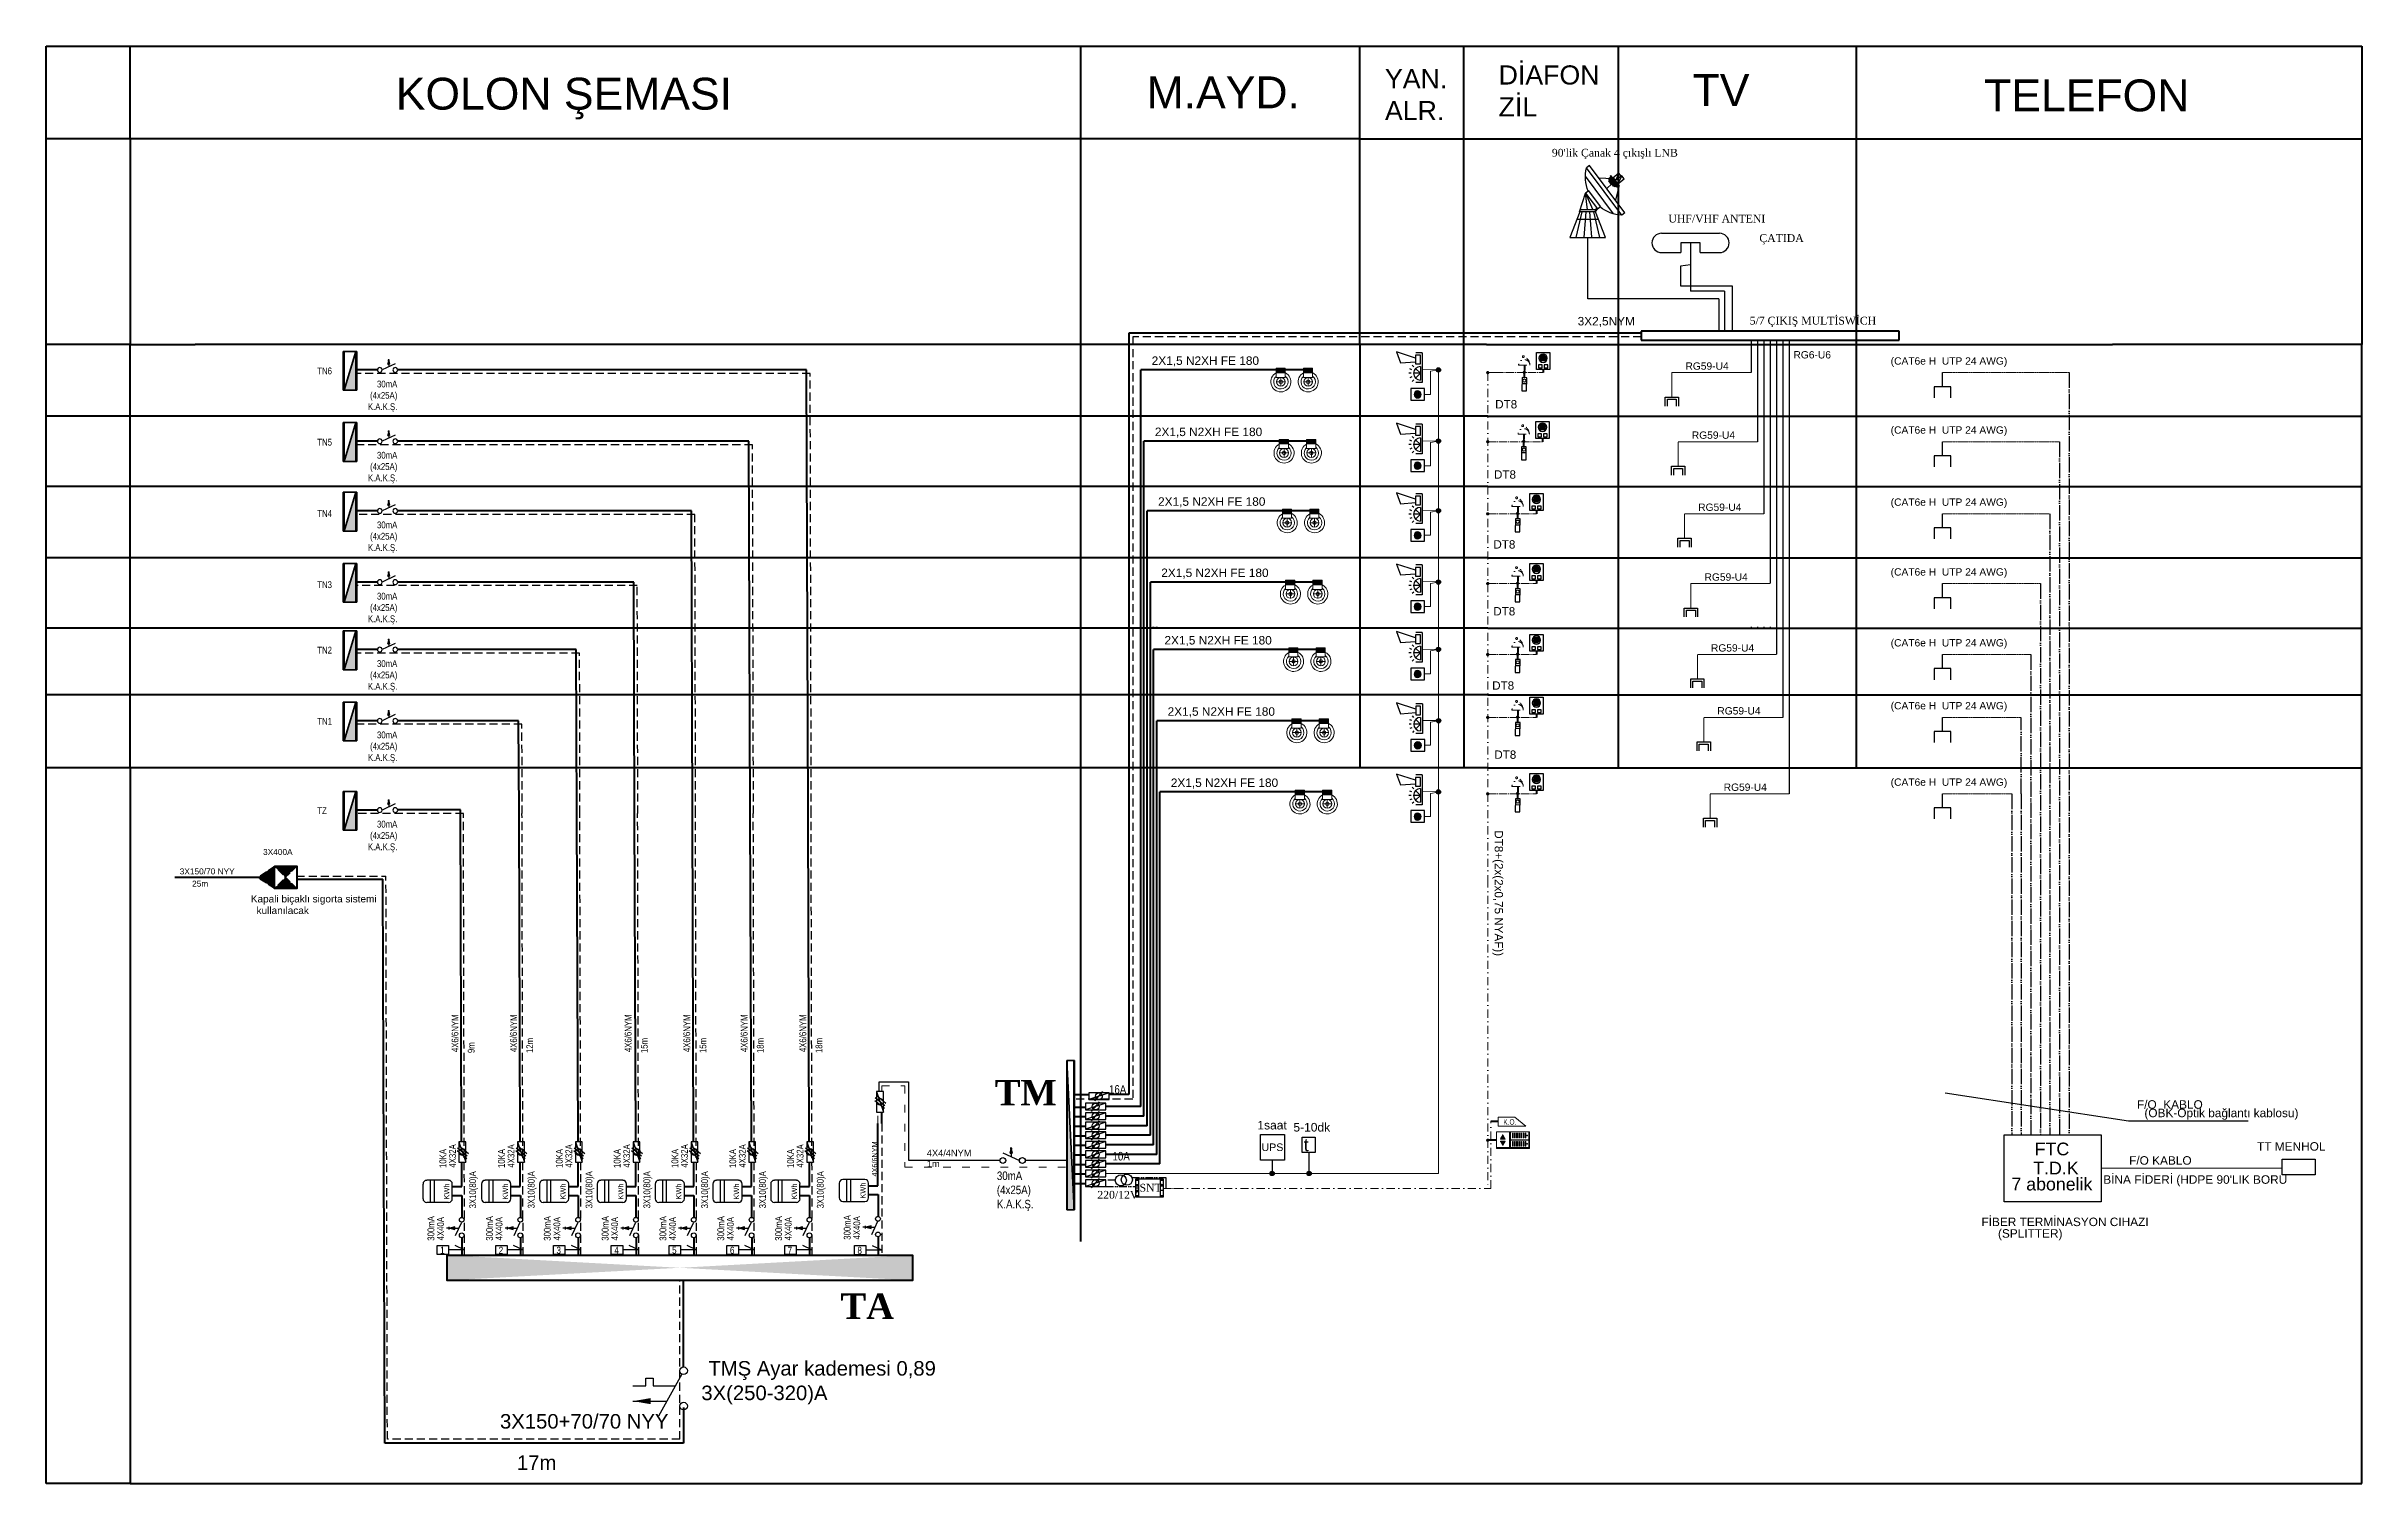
# Model space of a CAD drawing. Header units: millimetres. Extents: x 635 to 12891, y 1434 to 3689.
# Drawn here: x 7997 to 11631, y 1434 to 3689 of the extents above; entities that cross this region are included whole.
import ezdxf
from ezdxf.enums import TextEntityAlignment as Align

# ---------------------------------------------------------------- set-up
doc = ezdxf.new("R2010")
doc.units = ezdxf.units.MM
for name, pattern in [('ACAD_ISO02W100', [15, 12, -3]), ('ACAD_ISO03W100', [30, 12, -18]), ('ACAD_ISO05W100', [33, 24, -3, 0, -3, 0, -3]), ('ACAD_ISO12W100', [21, 12, -3, 0, -3, 0, -3]), ('BORDERX2', [3.5, 1, -0.5, 1, -0.5, 0, -0.5]), ('CENTER', [17.5, 13, -1.5, 1.5, -1.5]), ('CONTINOUS', [0]), ('DASHDOT', [25.4, 12.7, -6.35, 0, -6.35]), ('DASHED', [19.05, 12.7, -6.35]), ('HIDDEN', [0.375, 0.25, -0.125])]:
    doc.linetypes.add(name, pattern=pattern)
for name, color, linetype in [('00-05', 81, 'Continuous'), ('00-06C', 191, 'Continuous'), ('00-ELKYAZ', 141, 'Continuous'), ('03', 7, 'Continuous'), ('08YAZI', 2, 'Continuous'), ('10', 4, 'Continuous'), ('AHAT', 3, 'Continuous'), ('AYD', 10, 'Continuous'), ('E_BL_YAN', 7, 'Continuous'), ('hat', 3, 'Continuous'), ('IŞIK', 4, 'Continuous'), ('NORMAL', 70, 'Continuous'), ('SEMBOLLER', 7, 'Continuous'), ('TELEFON', 3, 'HIDDEN'), ('topraklama', 3, 'DASHED'), ('ZCIHAZ', 5, 'Continuous')]:
    doc.layers.add(name, color=color, linetype=linetype)
for name, color, linetype, lineweight in [('ARMATUR', 3, 'Continuous', 20), ('AYD.KOLON HATTI', 240, 'Continuous', 50), ('deha_elk tablo', 4, 'Continuous', 30), ('deha_elk yazı', 2, 'Continuous', 20), ('DİYAFON', 41, 'DASHDOT', 20), ('duvar', 10, 'Continuous', 30), ('EHAT-PRİZ', 4, 'Continuous', 50), ('ELEKT', 2, 'Continuous', 50), ('ELK', 1, 'Continuous', 50), ('K.OTM', 61, 'DASHDOT', 20), ('KAPI', 253, 'Continuous', 20), ('KDmuh-1', 50, 'Continuous', 30), ('KOLON HATTI  LİNYESİ', 240, 'Continuous', 50), ('KORNA', 95, 'Continuous', 20), ('sh_sigorta şalter', 4, 'Continuous', 30), ('TOPRAKLAMA  LİNYESİ', 3, 'ACAD_ISO03W100', 20), ('TV', 7, 'DASHED', 20), ('ZİL', 53, 'DASHDOT', 20)]:
    doc.layers.add(name, color=color, linetype=linetype, lineweight=lineweight)
doc.styles.add('ALT', font='times.ttf', dxfattribs={"height": 20})
doc.styles.add('EREN', font='1simpl~1.shx', dxfattribs={"height": 2})
doc.styles.add('MEKAN', font='times.ttf')
doc.styles.add('sh_elk yazı', font='ARIALN.TTF', dxfattribs={"height": 10})
doc.styles.get("Standard").update_dxf_attribs({"font": 'arial.ttf'})
doc.styles.add('TXTX', font='arial.ttf')

msp = doc.modelspace()

# ---------------------------------------------------------------- texts
at = {"layer": 'deha_elk yazı', "ltscale": 5, "style": 'sh_elk yazı'}
for s, height, p in [('TN6', 10.65, (8422.2, 3174.5)), ('TN5', 10.65, (8422.2, 3062.7)), ('TN4', 10.65, (8422.2, 2950.9)), ('TN3', 10.65, (8422.2, 2839.2)), ('TN2', 10.65, (8422.2, 2736.5)), ('TN1', 10.65, (8422.2, 2624.8)), ('TZ', 10.65, (8422.2, 2484.7)), ('16A', 13.31, (9664.8, 2046.1)), ('10A', 13.31, (9670.3, 1941.4))]:
    msp.add_text(s, height=height, dxfattribs=at).set_placement(p)
at = {"layer": 'deha_elk yazı', "color": 30, "ltscale": 5, "true_color": 0xf26722, "style": 'sh_elk yazı'}
for s, p in [('4X6/6NYM', (8643.7, 2111.3)), ('4X6/6NYM', (9007.5, 2111.3)), ('4X6/6NYM', (9189.6, 2111.3)), ('9m', (8669, 2109.8)), ('15m', (9032.8, 2109.8)), ('18m', (9214.9, 2109.8))]:
    msp.add_text(s, height=10.65, rotation=90, dxfattribs=at).set_placement(p)
at = {"layer": 'deha_elk yazı', "color": 3, "ltscale": 5, "style": 'sh_elk yazı'}
for s, p in [('4X6/6NYM', (8735.6, 2111.3)), ('4X6/6NYM', (8915.4, 2111.3)), ('4X6/6NYM', (9097.5, 2111.3)), ('12m', (8760.9, 2109.8)), ('15m', (8940.7, 2109.8)), ('18m', (9122.8, 2109.8))]:
    msp.add_text(s, height=10.65, rotation=90, dxfattribs=at).set_placement(p)
at = {"layer": 'deha_elk yazı', "ltscale": 5, "style": 'sh_elk yazı'}
for s, p in [('4X32A', (8639.7, 1930.1)), ('4X32A', (8731.6, 1930.1)), ('4X32A', (8822.3, 1930.1)), ('4X32A', (8913.1, 1930.1)), ('4X32A', (9003.8, 1930.1)), ('4X32A', (9094.6, 1930.1)), ('4X32A', (9185.3, 1930.1)), ('10KA', (8624.6, 1929.5)), ('10KA', (8716.6, 1929.5)), ('10KA', (8807.3, 1929.5)), ('10KA', (8898.1, 1929.5)), ('10KA', (8988.8, 1929.5)), ('10KA', (9079.6, 1929.5)), ('10KA', (9170.3, 1929.5)), ('3X10(80)A', (8671.4, 1866.2)), ('3X10(80)A', (8763.3, 1866.2)), ('3X10(80)A', (8854, 1866.2)), ('3X10(80)A', (8944.8, 1866.2)), ('3X10(80)A', (9035.5, 1866.2)), ('3X10(80)A', (9126.3, 1866.2)), ('3X10(80)A', (9217, 1866.2)), ('300mA', (8605.9, 1815.4)), ('300mA', (8697.8, 1815.4)), ('300mA', (8788.5, 1815.4)), ('300mA', (8879.3, 1815.4)), ('300mA', (8970, 1815.4)), ('300mA', (9060.8, 1815.4)), ('300mA', (9151.5, 1815.4)), ('300mA', (9259.2, 1816.9)), ('4X40A', (9274.2, 1817.4)), ('4X40A', (8620.9, 1816)), ('4X40A', (8712.8, 1816)), ('4X40A', (8803.6, 1816)), ('4X40A', (8894.3, 1816)), ('4X40A', (8985.1, 1816)), ('4X40A', (9075.8, 1816)), ('4X40A', (9166.6, 1816))]:
    msp.add_text(s, height=10.65, rotation=90, dxfattribs=at).set_placement(p)
for s, p in [('1', (8618.5, 1800.5)), ('2', (8710.4, 1800.5)), ('3', (8801.1, 1800.5)), ('4', (8891.9, 1800.5)), ('5', (8982.6, 1800.5)), ('6', (9073.4, 1800.5)), ('7', (9164.1, 1800.5)), ('8', (9273.5, 1800.3))]:
    msp.add_text(s, height=11, dxfattribs=at).set_placement(p, align=Align.MIDDLE)
for insert, char_height, attachment_point in [((8547.8, 3164.6), 10.65, 3), ((8547.8, 3052.9), 10.65, 3), ((8547.8, 2943.6), 10.65, 3), ((8547.8, 2831.8), 10.65, 3), ((8547.8, 2726), 10.65, 3), ((8547.8, 2614.2), 10.65, 3), ((8547.8, 2474.2), 10.65, 3), ((9488.8, 1924), 13.31, 1)]:
    msp.add_mtext('30mA\\P(4x25A)\\PK.A.K.Ş.', dxfattribs=dict(at, insert=insert, char_height=char_height, attachment_point=attachment_point))
at = {"layer": 'ELEKT', "color": 11, "true_color": 0xff8088, "attachment_point": 1}
for s, insert, char_height in [('KOLON ŞEMASI', (8545.3, 3639.7), 50), ('M.AYD.', (9723.8, 3641.8), 50), ('YAN. \\PALR.', (10097.9, 3653.2), 30), ('TV', (10580.7, 3645.4), 50), ('TELEFON', (11038.3, 3637), 50)]:
    msp.add_mtext_dynamic_manual_height_columns(s, width=932.401, gutter_width=12.5, heights=[0], dxfattribs=dict(at, insert=insert, char_height=char_height))
at = {"layer": 'ELEKT', "color": 11, "true_color": 0xff8088, "insert": (10276.3, 3659.1), "char_height": 30, "width": 98.754, "attachment_point": 1}
msp.add_mtext('DİAFON\\PZİL', dxfattribs=at)
at = {"layer": 'K.OTM', "linetype": 'Continuous', "style": 'EREN', "width": 0.7}
msp.add_text('K.O.', height=8.71, dxfattribs=at).set_placement((10283.7, 1997.4))
at = {"layer": 'KAPI', "color": 2, "linetype": 'ByBlock', "style": 'TXTX'}
for s, p in [('1saat', (9897.7, 1990)), ('5-10dk', (9954.2, 1986.7))]:
    msp.add_text(s, height=13.5, dxfattribs=at).set_placement(p)
at = {"layer": 'NORMAL'}
for s, height, style, p in [("90'lik Çanak 4 çıkışlı LNB", 12.197, 'MEKAN', (10359.8, 3516, 6002.4)), ('UHF/VHF ANTENI', 12.197, 'MEKAN', (10542.8, 3412.6, 6002.4)), ('ÇATIDA', 12.2, 'MEKAN', (10685.5, 3382.2, 6002.4)), ('3X2,5NYM', 13.31, 'TXTX', (10400.3, 3251.2)), ('5/7 ÇIKIŞ MULTİSWİCH', 12.197, 'MEKAN', (10670.3, 3252.6, 6002.4)), ('2X1,5 N2XH FE 180', 13.31, 'TXTX', (9731.8, 3189.3)), ('RG6-U6', 11.5, 'TXTX', (10739, 3199.4)), ('(CAT6e H  UTP 24 AWG)', 11.5, 'TXTX', (10891.6, 3189.7)), ('RG59-U4', 11.5, 'TXTX', (10569.5, 3181.7)), ('DT8', 13.07, 'TXTX', (10270.9, 3121)), ('2X1,5 N2XH FE 180', 13.31, 'TXTX', (9736.8, 3077.6)), ('(CAT6e H  UTP 24 AWG)', 11.5, 'TXTX', (10891.6, 3081.4)), ('RG59-U4', 11.5, 'TXTX', (10579.5, 3073.4)), ('DT8', 13.07, 'TXTX', (10269, 3010.8)), ('2X1,5 N2XH FE 180', 13.31, 'TXTX', (9741.8, 2968.3)), ('(CAT6e H  UTP 24 AWG)', 11.5, 'TXTX', (10891.6, 2968.3)), ('RG59-U4', 11.5, 'TXTX', (10589.5, 2960.3)), ('DT8', 13.07, 'TXTX', (10268.1, 2901.2)), ('(CAT6e H  UTP 24 AWG)', 11.5, 'TXTX', (10891.6, 2858.8)), ('2X1,5 N2XH FE 180', 13.31, 'TXTX', (9746.8, 2856.5)), ('RG59-U4', 11.5, 'TXTX', (10599.5, 2850.8)), ('DT8', 13.07, 'TXTX', (10267.9, 2796.3)), ('2X1,5 N2XH FE 180', 13.31, 'TXTX', (9751.8, 2750.7)), ('RG59-U4', 11.5, 'TXTX', (10609.5, 2739.6)), ('(CAT6e H  UTP 24 AWG)', 11.5, 'TXTX', (10891.6, 2747.6)), ('DT8', 13.07, 'TXTX', (10266.2, 2679.8)), ('(CAT6e H  UTP 24 AWG)', 11.5, 'TXTX', (10891.6, 2648.9)), ('2X1,5 N2XH FE 180', 13.31, 'TXTX', (9756.8, 2638.9)), ('RG59-U4', 11.5, 'TXTX', (10619.5, 2640.9)), ('DT8', 13.07, 'TXTX', (10269.5, 2571.4)), ('2X1,5 N2XH FE 180', 13.31, 'TXTX', (9761.8, 2527.2)), ('RG59-U4', 11.5, 'TXTX', (10629.5, 2521.1)), ('(CAT6e H  UTP 24 AWG)', 11.5, 'TXTX', (10891.6, 2529.1)), ('F/O  KABLO', 13.31, 'TXTX', (11278.1, 2022.5)), ('(OBK-Optik bağlantı kablosu)', 13.31, 'TXTX', (11289.8, 2009.2)), ('UPS', 11.91, 'TXTX', (9904.2, 1956.1)), ('TT MENHOL', 13.31, 'TXTX', (11466.6, 1956.7)), ('F/O KABLO', 13.31, 'TXTX', (11265.8, 1934.7)), ('220/12V', 12.2, 'MEKAN', (9646.4, 1881.4)), ('SNT', 12.2, 'MEKAN', (9712.7, 1892.5)), ("BİNA FİDERİ (HDPE 90'LIK BORU", 13.31, 'TXTX', (11225.3, 1904.8)), (' FİBER TERMİNASYON CIHAZI', 13.31, 'TXTX', (11028.9, 1838.4)), ('(SPLITTER)', 13.31, 'TXTX', (11060, 1820.2))]:
    msp.add_text(s, height=height, dxfattribs=dict(at, style=style)).set_placement(p)
at = {"layer": 'NORMAL', "style": 'TXTX'}
msp.add_text('DT8+(2x(2x0,75 NYAF))', height=13.068, rotation=270, dxfattribs=at).set_placement((10270.1, 2459.2))
at = {"layer": 'NORMAL'}
for s, height, p in [('t', 20, (9970.5, 1956)), (' FTC  ', 19.96, (11109.9, 1949.4)), ('T.D.K', 19.96, (11115.3, 1919.4)), ('7 abonelik', 19.96, (11081.1, 1894.3))]:
    msp.add_text(s, height=height, dxfattribs=at).set_placement(p)
at = {"layer": 'NORMAL', "char_height": 40, "width": 136.997, "attachment_point": 1, "style": 'ALT'}
for s, insert in [('{\\fBookman Old Style|b1|i0|c162|p18;TM}', (9485.6, 2067.8)), ('{\\fBookman Old Style|b1|i0|c162|p18;TA}', (9243.3, 1732.7))]:
    msp.add_mtext(s, dxfattribs=dict(at, insert=insert))
at = {"layer": 'ZİL', "linetype": 'ByBlock', "lineweight": -2, "style": 'TXTX'}
for s, height, p in [('3X150/70 NYY', 9.331, (8206.3, 2390.1)), ('3X400A', 9.33, (8337.1, 2420.6)), (' 25m', 9.33, (8222.1, 2370.9)), (' TMŞ Ayar kademesi 0,89', 22.768, (9027.2, 1603.9)), ('3X(250-320)A', 22.768, (9025, 1565.4)), ('3X150+70/70 NYY', 22.768, (8709, 1520.8)), ('   17m', 22.77, (8709, 1456))]:
    msp.add_text(s, height=height, dxfattribs=at).set_placement(p)
at = {"layer": 'ZİL', "color": 2, "linetype": 'ByBlock', "lineweight": -2, "style": 'TXTX'}
for s, p in [('Kapali biçaklı sigorta sistemi', (8317.9, 2346.1)), ('kullanılacak', (8326.9, 2327.9))]:
    msp.add_text(s, height=11.25, dxfattribs=at).set_placement(p)
at = {"layer": 'ZİL', "linetype": 'ByBlock', "lineweight": -2, "style": 'TXTX'}
for s, height, p in [('4X6/6NYM', 8.15, (9301.1, 1916.2)), ('KWh', 8.35, (8629.4, 1880)), ('KWh', 8.35, (8721.3, 1880)), ('KWh', 8.35, (8812, 1880)), ('KWh', 8.35, (8902.8, 1880)), ('KWh', 8.35, (8993.5, 1880)), ('KWh', 8.35, (9084.3, 1880)), ('KWh', 8.35, (9175, 1880)), ('KWh', 8.35, (9282.7, 1881.5))]:
    msp.add_text(s, height=height, rotation=90, dxfattribs=at).set_placement(p)
at = {"layer": 'ZİL', "color": 6, "linetype": 'ByBlock', "lineweight": -2, "style": 'TXTX'}
for s, p in [('4X4/4NYM', (9378.9, 1947.8)), ('1m', (9378.9, 1931))]:
    msp.add_text(s, height=10.37, dxfattribs=at).set_placement(p)

# ---------------------------------------------------------------- blocks, each defined once
blk = doc.blocks.new('şalt-kakş')
h = blk.add_hatch(color=2)
h.dxf.hatch_style = 1
h.paths.add_polyline_path([(12, 8.6), (13.2, 13.6), (14.5, 8.6)])
at = {"color": 4}
blk.add_lwpolyline([(12, 8.6), (13.2, 13.6), (14.5, 8.6), (12, 8.6)], dxfattribs=at)
at = {"layer": 'deha_elk tablo'}
blk.add_line((3.5, 9.2), (23, 0), dxfattribs=at)
at = {"layer": 'deha_elk tablo', "ltscale": 5}
blk.add_line((13.2, 8.6), (13.2, 4.6), dxfattribs=at)
for points in [[(12, 14.2), (14.5, 14.2)], [(13.2, 14.2), (13.2, 15.7)]]:
    blk.add_lwpolyline(points, dxfattribs=at)
blk.add_lwpolyline([(13.2, 13.6), (12, 8.6), (14.5, 8.6)], close=True, dxfattribs=at)
at = {"layer": 'deha_elk tablo', "ltscale": 0.5}
for centre in [(3.5, 0), (26.5, 0)]:
    blk.add_circle(centre, 3.5, dxfattribs=at)
blk = doc.blocks.new('tablo_sh şb tab-tali')
h = blk.add_hatch(color=2)
h.dxf.hatch_style = 1
h.paths.add_polyline_path([(-17.1, 1.5), (-17.1, 18.5), (40, 1.5)])
at = {"color": 4}
for p, q in [((-17.1, 18.5), (40, 1.5)), ((-17.1, 1.5), (-17.1, 18.5)), ((40, 1.5), (-17.1, 1.5))]:
    blk.add_line(p, q, dxfattribs=at)
at = {"layer": 'deha_elk tablo', "color": 4, "lineweight": 35}
for p, q in [((-17.1, 0), (-17.1, 20)), ((-17.1, 20), (40, 20)), ((-17.1, 18.5), (40, 1.5)), ((40, 0), (-17.1, 0)), ((40, 20), (40, 0))]:
    blk.add_line(p, q, dxfattribs=at)
for points in [[(-17.1, 18.5), (40, 18.5)], [(40, 1.5), (-17.1, 1.5)]]:
    blk.add_lwpolyline(points, dxfattribs=at)
blk = doc.blocks.new('uydu anteni')
at = {"color": 7}
for p, q in [((-4018.9, 21457.4), (-3972.9, 21518.7)), ((-4017.9, 21501.4), (-4014.8, 21505.5)), ((-4014.8, 21454.4), (-3968.8, 21515.7)), ((-4014.8, 21505.5), (-4006.6, 21499.3)), ((-4014.8, 21505.5), (-4009.7, 21495.2)), ((-4014.2, 21504.7), (-4011.1, 21508.8)), ((-4011.1, 21508.8), (-4006.5, 21499.5)), ((-4011.1, 21508.8), (-4003, 21502.6)), ((-4004.1, 21456.1), (-3967.6, 21504.8)), ((-4003, 21502.6), (-4000.7, 21505.7)), ((-3999.6, 21504.9), (-4002.7, 21500.9)), ((-4000.7, 21505.7), (-3999.6, 21504.9)), ((-3972.9, 21518.7), (-3968.8, 21515.7)), ((-4009.7, 21495.2), (-4017.9, 21501.4)), ((-4012, 21492.2), (-4004.3, 21502.4)), ((-4011, 21491.4), (-4012, 21492.2)), ((-4003.3, 21501.6), (-4011, 21491.4)), ((-4011, 21491.4), (-4006.6, 21473.8)), ((-4009.2, 21491.7), (-4003, 21499.8)), ((-4008.2, 21490.9), (-4009.2, 21491.7)), ((-4002, 21499.1), (-4008.2, 21490.9)), ((-4007.9, 21495.5), (-4006.9, 21494.7)), ((-4007.4, 21491.9), (-4006.4, 21491.1)), ((-4006.4, 21497.5), (-4005.3, 21496.8)), ((-4006.4, 21491.1), (-4001.8, 21497.3)), ((-4005.6, 21492.2), (-4004.6, 21491.4)), ((-4004.6, 21491.4), (-4001.5, 21495.5)), ((-4004.3, 21502.4), (-4003.3, 21501.6)), ((-4003.3, 21501.6), (-3985.2, 21502.4)), ((-4003, 21499.8), (-4002, 21499.1)), ((-4001.8, 21497.3), (-4002.8, 21498)), ((-4002.7, 21500.9), (-4001.7, 21500.1)), ((-4001.5, 21495.5), (-4002.5, 21496.3)), ((-4001.7, 21500.1), (-4002.3, 21499.3)), ((-3999.1, 21501.4), (-4002.1, 21497.5)), ((-4001.9, 21495), (-3995.2, 21489)), ((-4001.8, 21495.7), (-3998.1, 21500.6)), ((-4001.7, 21500.1), (-3999.4, 21503.2)), ((-4001.7, 21495.3), (-4000.9, 21494.7)), ((-4000.9, 21494.7), (-3997.8, 21498.8)), ((-3999.4, 21503.2), (-3998.4, 21502.4)), ((-3998.4, 21502.4), (-3999.1, 21501.4)), ((-3998.1, 21500.6), (-3999.1, 21501.4)), ((-3997.8, 21498.8), (-3998.9, 21499.6)), ((-3987.2, 21465.6), (-3971.9, 21486)), ((-3967.8, 21483), (-3983.1, 21462.5)), ((-3967.9, 21483), (-3977.2, 21461.3)), ((-3971.9, 21486), (-3967.8, 21483)), ((-3970.3, 21461.3), (-3967.9, 21483)), ((-3960.1, 21458.9), (-3967.9, 21483)), ((-4018.9, 21457.4), (-4014.8, 21454.4)), ((-3993.6, 21425.6), (-3980.8, 21458.8)), ((-3983.1, 21462.5), (-3987.2, 21465.6)), ((-3978.3, 21458.8), (-3985.9, 21425.6)), ((-3984.7, 21448.6), (-3956.1, 21448.6)), ((-3980.7, 21458.9), (-3983.1, 21462.7)), ((-3982.9, 21463.1), (-3980.7, 21461.6)), ((-3980.8, 21458.8), (-3980.8, 21461.3)), ((-3980.8, 21461.3), (-3960.4, 21461.3)), ((-3980.8, 21458.8), (-3960.4, 21458.8)), ((-3972.7, 21458.9), (-3975.6, 21425.7)), ((-3968.1, 21458.8), (-3965.5, 21425.6)), ((-3962.9, 21458.8), (-3955.3, 21425.6)), ((-3960.4, 21461.3), (-3960.4, 21458.8)), ((-3960.4, 21458.8), (-3947.6, 21425.6)), ((-3947.6, 21425.6), (-3993.6, 21425.6))]:
    blk.add_line(p, q, dxfattribs=at)
for points in [[(-3971.2, 21485.5, 0.154834), (-3968.8, 21515.7, -0.466308), (-3968.8, 21515.7, 1)], [(-4014.8, 21454.4, 0.154834), (-3986.5, 21465.1, -0.466308)]]:
    blk.add_lwpolyline(points, format="xyb", dxfattribs=at)
blk = doc.blocks.new('B2')
at = {"layer": 'KDmuh-1'}
blk.add_hatch(color=256, dxfattribs=at).paths.add_polyline_path([(-5, 0, 1), (5, 0, 1)])
blk.add_circle((0, 0), 5, dxfattribs=at)
blk = doc.blocks.new('ISIKLIALARMSIRENI')
for p, q in [((0, -322), (0, 322)), ((0, 322), (139, 322)), ((40, -26), (40, 268)), ((40, 121), (144, 225)), ((40, 121), (144, 17)), ((40, 121), (187, 121)), ((183, 263), (217, 298)), ((226, 198), (271, 216)), ((226, 44), (271, 25)), ((242, 121), (290, 121)), ((0, -322), (139, -322)), ((144, -80), (40, -80)), ((40, -80), (40, -268)), ((40, -268), (144, -268)), ((144, -268), (144, -80)), ((472, -105), (144, -130)), ((144, -206), (558, -340)), ((183, -22), (217, -56)), ((558, -340), (472, -105))]:
    blk.add_line(p, q)
blk.add_arc((40, 121), 147, 270, 90)
blk = doc.blocks.new('B')
at = {"layer": 'hat'}
blk.add_hatch(color=256, dxfattribs=at).paths.add_polyline_path([(3, -0.1, 1), (-3, -0.1, 1)])
blk.add_circle((0, -0.1), 3, dxfattribs=at)
blk = doc.blocks.new('KAAC')
at = {"layer": 'SEMBOLLER', "color": 9}
for p, q in [((-0.081, 0.306), (0.081, 0.306)), ((-0.081, 0.29), (0.081, 0.29)), ((-0.078, 0.322), (0.078, 0.322)), ((-0.078, 0.274), (0.078, 0.274)), ((-0.071, 0.338), (0.071, 0.338)), ((-0.071, 0.258), (0.071, 0.258)), ((-0.059, 0.354), (0.059, 0.354)), ((-0.059, 0.242), (0.059, 0.242)), ((-0.039, 0.37), (0.039, 0.37)), ((-0.039, 0.226), (0.039, 0.226))]:
    blk.add_line(p, q, dxfattribs=at)
at = {"layer": 'SEMBOLLER', "color": 4}
blk.add_lwpolyline([(-0.175, 0.45), (-0.175, 0), (0.175, 0), (0.175, 0.45)], close=True, dxfattribs=at)
at = {"layer": 'SEMBOLLER', "color": 3}
for points in [[(-0.123, 0.045), (-0.123, 0.12), (-0.028, 0.12), (-0.028, 0.045)], [(0.028, 0.045), (0.028, 0.12), (0.123, 0.12), (0.123, 0.045)]]:
    blk.add_lwpolyline(points, close=True, dxfattribs=at)
at = {"layer": 'SEMBOLLER', "color": 2}
blk.add_circle((0, 0.298), 0.112, dxfattribs=at)
at = {"layer": 'SEMBOLLER', "color": 9}
for start, end in [(174.37807, 185.62193), (150.67131, 162.90893), (197.09107, 209.32869), (118.15501, 136.70565), (223.29435, 241.84499), (43.29435, 61.84499), (298.15501, 316.70565), (17.09107, 29.32869), (330.67131, 342.90893), (354.37807, 5.62193)]:
    blk.add_arc((0, 0.298), 0.0817, start, end, dxfattribs=at)

# ---------------------------------------------------------------- hatches: boundary and pattern name
at = {"layer": 'ARMATUR'}
for points in [[(9941.4, 3184.2), (9941.4, 3177), (9926.9, 3177), (9926.9, 3184.2)], [(9984.3, 3184.2), (9984.3, 3177), (9969.8, 3177), (9969.8, 3184.2)], [(9946.4, 3072.5), (9946.4, 3065.2), (9931.9, 3065.2), (9931.9, 3072.5)], [(9989.3, 3072.5), (9989.3, 3065.2), (9974.8, 3065.2), (9974.8, 3072.5)], [(9951.4, 2963.2), (9951.4, 2955.9), (9936.9, 2955.9), (9936.9, 2963.2)], [(9994.3, 2963.2), (9994.3, 2955.9), (9979.8, 2955.9), (9979.8, 2963.2)], [(9956.4, 2851.4), (9956.4, 2844.2), (9941.9, 2844.2), (9941.9, 2851.4)], [(9999.3, 2851.4), (9999.3, 2844.2), (9984.8, 2844.2), (9984.8, 2851.4)], [(9961.4, 2745.6), (9961.4, 2738.3), (9946.9, 2738.3), (9946.9, 2745.6)], [(10004.3, 2745.6), (10004.3, 2738.3), (9989.8, 2738.3), (9989.8, 2745.6)], [(9966.4, 2633.9), (9966.4, 2626.6), (9951.9, 2626.6), (9951.9, 2633.9)], [(10009.3, 2633.9), (10009.3, 2626.6), (9994.8, 2626.6), (9994.8, 2633.9)], [(9971.4, 2522.1), (9971.4, 2514.8), (9956.9, 2514.8), (9956.9, 2522.1)], [(10014.3, 2522.1), (10014.3, 2514.8), (9999.8, 2514.8), (9999.8, 2522.1)]]:
    msp.add_hatch(color=256, dxfattribs=at).paths.add_polyline_path(points)
at = {"layer": 'ELEKT'}
h = msp.add_hatch(color=256, dxfattribs=at)
h.dxf.hatch_style = 1
h.paths.add_polyline_path([(9599.3, 2079.7), (9599.3, 1864.1), (9609.5, 1864.1), (9609.5, 1873.2)])
h = msp.add_hatch(color=256, dxfattribs=at)
h.dxf.hatch_style = 1
h.paths.add_polyline_path([(8638, 1837.2), (8630, 1835.2), (8638, 1833.2)])
h = msp.add_hatch(color=256, dxfattribs=at)
h.dxf.hatch_style = 1
h.paths.add_polyline_path([(8729.9, 1837.2), (8721.9, 1835.2), (8729.9, 1833.2)])
h = msp.add_hatch(color=256, dxfattribs=at)
h.dxf.hatch_style = 1
h.paths.add_polyline_path([(8820.6, 1837.2), (8812.7, 1835.2), (8820.6, 1833.2)])
h = msp.add_hatch(color=256, dxfattribs=at)
h.dxf.hatch_style = 1
h.paths.add_polyline_path([(8911.4, 1837.2), (8903.4, 1835.2), (8911.4, 1833.2)])
h = msp.add_hatch(color=256, dxfattribs=at)
h.dxf.hatch_style = 1
h.paths.add_polyline_path([(9002.1, 1837.2), (8994.2, 1835.2), (9002.1, 1833.2)])
h = msp.add_hatch(color=256, dxfattribs=at)
h.dxf.hatch_style = 1
h.paths.add_polyline_path([(9092.9, 1837.2), (9084.9, 1835.2), (9092.9, 1833.2)])
h = msp.add_hatch(color=256, dxfattribs=at)
h.dxf.hatch_style = 1
h.paths.add_polyline_path([(9183.6, 1837.2), (9175.7, 1835.2), (9183.6, 1833.2)])
h = msp.add_hatch(color=256, dxfattribs=at)
h.dxf.hatch_style = 1
h.paths.add_polyline_path([(9291.3, 1838.6), (9283.3, 1836.6), (9291.3, 1834.6)])
h = msp.add_hatch(color=256, dxfattribs=at)
h.dxf.hatch_style = 1
h.paths.add_polyline_path([(8626.1, 1792.9), (8626.1, 1753.3), (8991.3, 1773)])
h.paths.add_polyline_path([(9356.4, 1792.9), (8991.3, 1773), (9356.4, 1753.3)])
at = {"layer": 'ZİL', "linetype": 'ACAD_ISO02W100'}
msp.add_hatch(color=2, dxfattribs=at).paths.add_polyline_path([(8328.3, 2385.1), (8355, 2403), (8355, 2368)])
h = msp.add_hatch(color=2, dxfattribs=at)
h.paths.add_polyline_path([(8355, 2368), (8372.5, 2385.5), (8390, 2368)])
h.paths.add_polyline_path([(8355, 2403), (8390, 2403), (8372.5, 2385.5)])

# ---------------------------------------------------------------- linework, layer by layer
at = {"layer": '00-05'}
msp.add_lwpolyline([(11505.8, 1943.4), (11558, 1943.4), (11558, 1919), (11505.8, 1919)], close=True, dxfattribs=at)
at = {"layer": '00-06C', "color": 141, "ltscale": 1000}
for p, q in [((8652.9, 1801), (8628.2, 1801)), ((8652.9, 1801), (8638.5, 1807.8)), ((8744.8, 1801), (8720.1, 1801)), ((8744.8, 1801), (8730.4, 1807.8)), ((8835.6, 1801), (8810.9, 1801)), ((8835.6, 1801), (8821.2, 1807.8)), ((8926.3, 1801), (8901.6, 1801)), ((8926.3, 1801), (8911.9, 1807.8)), ((9017.1, 1801), (8992.4, 1801)), ((9017.1, 1801), (9002.7, 1807.8)), ((9107.8, 1801), (9083.1, 1801)), ((9107.8, 1801), (9093.4, 1807.8)), ((9198.6, 1801), (9173.9, 1801)), ((9198.6, 1801), (9184.2, 1807.8)), ((9308.4, 1800.8), (9283.7, 1800.8)), ((9308, 1800.8), (9293.6, 1807.5))]:
    msp.add_line(p, q, dxfattribs=at)
for points in [[(8610.3, 1808.2), (8628.2, 1808.2), (8628.2, 1793.8), (8610.3, 1793.8)], [(8702.2, 1808.2), (8720.1, 1808.2), (8720.1, 1793.8), (8702.2, 1793.8)], [(8793, 1808.2), (8810.9, 1808.2), (8810.9, 1793.8), (8793, 1793.8)], [(8883.7, 1808.2), (8901.6, 1808.2), (8901.6, 1793.8), (8883.7, 1793.8)], [(8974.5, 1808.2), (8992.4, 1808.2), (8992.4, 1793.8), (8974.5, 1793.8)], [(9065.2, 1808.2), (9083.1, 1808.2), (9083.1, 1793.8), (9065.2, 1793.8)], [(9156, 1808.2), (9173.9, 1808.2), (9173.9, 1793.8), (9156, 1793.8)], [(9265.4, 1808), (9283.3, 1808), (9283.3, 1793.5), (9265.4, 1793.5)]]:
    msp.add_lwpolyline(points, close=True, dxfattribs=at)
at = {"layer": '00-ELKYAZ', "color": 141, "linetype": 'Continuous'}
for p, q in [((8588.1, 1904.4), (8588.1, 1881.4)), ((8628.4, 1910.2), (8593.9, 1910.2)), ((8599.6, 1910.2), (8599.6, 1875.7)), ((8605.6, 1910.5), (8605.6, 1876)), ((8680.1, 1904.4), (8680.1, 1881.4)), ((8720.3, 1910.2), (8685.8, 1910.2)), ((8691.6, 1910.2), (8691.6, 1875.7)), ((8697.6, 1910.5), (8697.6, 1876)), ((8770.8, 1904.4), (8770.8, 1881.4)), ((8811.1, 1910.2), (8776.6, 1910.2)), ((8782.3, 1910.2), (8782.3, 1875.7)), ((8788.3, 1910.5), (8788.3, 1876)), ((8861.6, 1904.4), (8861.6, 1881.4)), ((8901.8, 1910.2), (8867.3, 1910.2)), ((8873.1, 1910.2), (8873.1, 1875.7)), ((8879.1, 1910.5), (8879.1, 1876)), ((8952.3, 1904.4), (8952.3, 1881.4)), ((8992.6, 1910.2), (8958.1, 1910.2)), ((8963.8, 1910.2), (8963.8, 1875.7)), ((8969.8, 1910.5), (8969.8, 1876)), ((9043.1, 1904.4), (9043.1, 1881.4)), ((9083.3, 1910.2), (9048.8, 1910.2)), ((9054.6, 1910.2), (9054.6, 1875.7)), ((9060.6, 1910.5), (9060.6, 1876)), ((9133.8, 1904.4), (9133.8, 1881.4)), ((9174.1, 1910.2), (9139.6, 1910.2)), ((9145.3, 1910.2), (9145.3, 1875.7)), ((9151.3, 1910.5), (9151.3, 1876)), ((9241.5, 1905.8), (9241.5, 1882.8)), ((9281.7, 1911.6), (9247.2, 1911.6)), ((9253, 1911.6), (9253, 1877.1)), ((9259, 1911.9), (9259, 1877.4)), ((8593.9, 1875.7), (8628.4, 1875.7)), ((8685.8, 1875.7), (8720.3, 1875.7)), ((8776.6, 1875.7), (8811.1, 1875.7)), ((8867.3, 1875.7), (8901.8, 1875.7)), ((8958.1, 1875.7), (8992.6, 1875.7)), ((9048.8, 1875.7), (9083.3, 1875.7)), ((9139.6, 1875.7), (9174.1, 1875.7)), ((9247.2, 1877.1), (9281.7, 1877.1))]:
    msp.add_line(p, q, dxfattribs=at)
at = {"layer": '00-ELKYAZ', "linetype": 'Continuous'}
for p, q in [((8634.1, 1881.4), (8634.1, 1904.4)), ((8726.1, 1881.4), (8726.1, 1904.4)), ((8816.8, 1881.4), (8816.8, 1904.4)), ((8907.6, 1881.4), (8907.6, 1904.4)), ((8998.3, 1881.4), (8998.3, 1904.4)), ((9089.1, 1881.4), (9089.1, 1904.4)), ((9179.8, 1881.4), (9179.8, 1904.4)), ((9287.5, 1882.8), (9287.5, 1905.8))]:
    msp.add_line(p, q, dxfattribs=at)
at = {"layer": '00-ELKYAZ', "color": 141, "linetype": 'Continuous'}
for centre, start, end in [((8593.9, 1904.4), 90, 180), ((8685.8, 1904.4), 90, 180), ((8776.6, 1904.4), 90, 180), ((8867.3, 1904.4), 90, 180), ((8958.1, 1904.4), 90, 180), ((9048.8, 1904.4), 90, 180), ((9139.6, 1904.4), 90, 180), ((9247.2, 1905.8), 90, 180), ((8593.9, 1881.4), 180, 270), ((8685.8, 1881.4), 180, 270), ((8776.6, 1881.4), 180, 270), ((8867.3, 1881.4), 180, 270), ((8958.1, 1881.4), 180, 270), ((9048.8, 1881.4), 180, 270), ((9139.6, 1881.4), 180, 270), ((9247.2, 1882.8), 180, 270)]:
    msp.add_arc(centre, 5.75, start, end, dxfattribs=at)
at = {"layer": '00-ELKYAZ', "linetype": 'Continuous'}
for centre, start, end in [((8628.4, 1904.4), 0, 90), ((8720.3, 1904.4), 0, 90), ((8811.1, 1904.4), 0, 90), ((8901.8, 1904.4), 0, 90), ((8992.6, 1904.4), 0, 90), ((9083.3, 1904.4), 0, 90), ((9174.1, 1904.4), 0, 90), ((9281.7, 1905.8), 0, 90), ((8628.4, 1881.4), 270, 0), ((8720.3, 1881.4), 270, 0), ((8811.1, 1881.4), 270, 0), ((8901.8, 1881.4), 270, 0), ((8992.6, 1881.4), 270, 0), ((9083.3, 1881.4), 270, 0), ((9174.1, 1881.4), 270, 0), ((9281.7, 1882.8), 270, 0)]:
    msp.add_arc(centre, 5.75, start, end, dxfattribs=at)
at = {"layer": '03'}
for p, q in [((8937.6, 1587.6), (8937.6, 1599.6)), ((8937.6, 1599.6), (8949.5, 1599.6)), ((8949.5, 1599.6), (8949.5, 1587.6)), ((8917.7, 1587.6), (8937.6, 1587.6)), ((8917.7, 1563.8), (8970.7, 1563.8)), ((8949.5, 1587.6), (8984, 1587.6))]:
    msp.add_line(p, q, dxfattribs=at)
msp.add_lwpolyline([(8917.7, 1563.8, 0, 9.53, 0), (8945.5, 1563.8, 9.53, 9.53, 0)], format="xyseb", dxfattribs=at)
for centre in [(8997.2, 1611.5), (8997.2, 1556.1)]:
    msp.add_circle(centre, 5.96, dxfattribs=at)
at = {"layer": '08YAZI', "color": 7}
msp.add_line((10630.6, 3304.9, 6002.4), (10630.6, 3242, 6002.4), dxfattribs=at)
at = {"layer": '10'}
msp.add_line((8994.3, 1606.3), (8957.5, 1540), dxfattribs=at)
at = {"layer": 'AHAT', "color": 7}
for p, q in [((10416.2, 3292.8, 6002.4), (10416.2, 3389.2, 6002.4)), ((10577.5, 3346.1, 6002.4), (10561.8, 3344.1, 6002.4)), ((10561.8, 3344.1, 6002.4), (10561.8, 3313.3, 6002.4)), ((10577.5, 3346.1, 6002.4), (10577.5, 3304.9, 6002.4)), ((10561.8, 3313.3, 6002.4), (10642.8, 3313.3, 6002.4)), ((10642.8, 3313.3, 6002.4), (10642.8, 3242, 6002.4)), ((10622.1, 3292.8, 6002.4), (10416.2, 3292.8, 6002.4)), ((10630.6, 3304.9, 6002.4), (10577.5, 3304.9, 6002.4)), ((10622.1, 3292.8, 6002.4), (10622.1, 3242, 6002.4))]:
    msp.add_line(p, q, dxfattribs=at)
at = {"layer": 'ARMATUR'}
for p, q in [((9926.9, 3184.2), (9926.9, 3169.7)), ((9941.4, 3184.2), (9926.9, 3184.2)), ((9941.4, 3177), (9926.9, 3177)), ((9926.9, 3169.7), (9941.4, 3169.7)), ((9927.6, 3162.8), (9941.4, 3162.8)), ((9934.5, 3169.7), (9934.5, 3155.9)), ((9941.4, 3169.7), (9941.4, 3184.2)), ((9969.8, 3184.2), (9969.8, 3169.7)), ((9984.3, 3184.2), (9969.8, 3184.2)), ((9984.3, 3177), (9969.8, 3177)), ((9969.8, 3169.7), (9984.3, 3169.7)), ((9970.5, 3162.8), (9984.2, 3162.8)), ((9977.4, 3169.7), (9977.4, 3155.9)), ((9984.3, 3169.7), (9984.3, 3184.2)), ((9931.9, 3072.5), (9931.9, 3058)), ((9946.4, 3072.5), (9931.9, 3072.5)), ((9946.4, 3065.2), (9931.9, 3065.2)), ((9931.9, 3058), (9946.4, 3058)), ((9939.5, 3057.9), (9939.5, 3044.2)), ((9946.4, 3058), (9946.4, 3072.5)), ((9974.8, 3072.5), (9974.8, 3058)), ((9989.3, 3072.5), (9974.8, 3072.5)), ((9989.3, 3065.2), (9974.8, 3065.2)), ((9974.8, 3058), (9989.3, 3058)), ((9982.4, 3057.9), (9982.4, 3044.2)), ((9989.3, 3058), (9989.3, 3072.5)), ((9932.6, 3051.1), (9946.4, 3051.1)), ((9975.5, 3051.1), (9989.2, 3051.1)), ((9936.9, 2963.2), (9936.9, 2948.7)), ((9951.4, 2963.2), (9936.9, 2963.2)), ((9951.4, 2955.9), (9936.9, 2955.9)), ((9936.9, 2948.7), (9951.4, 2948.7)), ((9944.5, 2948.6), (9944.5, 2934.9)), ((9951.4, 2948.7), (9951.4, 2963.2)), ((9979.8, 2963.2), (9979.8, 2948.7)), ((9994.3, 2963.2), (9979.8, 2963.2)), ((9994.3, 2955.9), (9979.8, 2955.9)), ((9979.8, 2948.7), (9994.3, 2948.7)), ((9987.4, 2948.6), (9987.4, 2934.9)), ((9994.3, 2948.7), (9994.3, 2963.2)), ((9937.6, 2941.8), (9951.4, 2941.8)), ((9980.5, 2941.8), (9994.2, 2941.8)), ((9941.9, 2851.4), (9941.9, 2836.9)), ((9956.4, 2851.4), (9941.9, 2851.4)), ((9956.4, 2844.2), (9941.9, 2844.2)), ((9941.9, 2836.9), (9956.4, 2836.9)), ((9949.5, 2836.9), (9949.5, 2823.1)), ((9956.4, 2836.9), (9956.4, 2851.4)), ((9984.8, 2851.4), (9984.8, 2836.9)), ((9999.3, 2851.4), (9984.8, 2851.4)), ((9999.3, 2844.2), (9984.8, 2844.2)), ((9984.8, 2836.9), (9999.3, 2836.9)), ((9992.4, 2836.9), (9992.4, 2823.1)), ((9999.3, 2836.9), (9999.3, 2851.4)), ((9942.6, 2830), (9956.4, 2830)), ((9985.5, 2830), (9999.2, 2830)), ((9946.9, 2745.6), (9946.9, 2731.1)), ((9961.4, 2745.6), (9946.9, 2745.6)), ((9961.4, 2738.3), (9946.9, 2738.3)), ((9946.9, 2731.1), (9961.4, 2731.1)), ((9954.5, 2731.1), (9954.5, 2717.3)), ((9961.4, 2731.1), (9961.4, 2745.6)), ((9989.8, 2745.6), (9989.8, 2731.1)), ((10004.3, 2745.6), (9989.8, 2745.6)), ((10004.3, 2738.3), (9989.8, 2738.3)), ((9989.8, 2731.1), (10004.3, 2731.1)), ((9997.4, 2731.1), (9997.4, 2717.3)), ((10004.3, 2731.1), (10004.3, 2745.6)), ((9947.6, 2724.2), (9961.4, 2724.2)), ((9990.5, 2724.2), (10004.2, 2724.2)), ((9951.9, 2633.9), (9951.9, 2619.3)), ((9966.4, 2633.9), (9951.9, 2633.9)), ((9966.4, 2626.6), (9951.9, 2626.6)), ((9951.9, 2619.3), (9966.4, 2619.3)), ((9959.5, 2619.3), (9959.5, 2605.6)), ((9966.4, 2619.3), (9966.4, 2633.9)), ((9994.8, 2633.9), (9994.8, 2619.3)), ((10009.3, 2633.9), (9994.8, 2633.9)), ((10009.3, 2626.6), (9994.8, 2626.6)), ((9994.8, 2619.3), (10009.3, 2619.3)), ((10002.4, 2619.3), (10002.4, 2605.6)), ((10009.3, 2619.3), (10009.3, 2633.9)), ((9952.6, 2612.4), (9966.4, 2612.4)), ((9995.5, 2612.4), (10009.2, 2612.4)), ((9956.9, 2522.1), (9956.9, 2507.6)), ((9971.4, 2522.1), (9956.9, 2522.1)), ((9971.4, 2514.8), (9956.9, 2514.8)), ((9956.9, 2507.6), (9971.4, 2507.6)), ((9964.5, 2507.5), (9964.5, 2493.8)), ((9971.4, 2507.6), (9971.4, 2522.1)), ((9999.8, 2522.1), (9999.8, 2507.6)), ((10014.3, 2522.1), (9999.8, 2522.1)), ((10014.3, 2514.8), (9999.8, 2514.8)), ((9999.8, 2507.6), (10014.3, 2507.6)), ((10007.4, 2507.5), (10007.4, 2493.8)), ((10014.3, 2507.6), (10014.3, 2522.1)), ((9957.6, 2500.7), (9971.4, 2500.7)), ((10000.5, 2500.7), (10014.2, 2500.7))]:
    msp.add_line(p, q, dxfattribs=at)
for centre, radius in [((9934.5, 3162.8), 6.88), ((9934.5, 3162.8), 2.72), ((9977.4, 3162.8), 6.88), ((9977.4, 3162.8), 2.72), ((9939.5, 3051.1), 6.88), ((9939.5, 3051.1), 2.72), ((9982.4, 3051.1), 6.88), ((9982.4, 3051.1), 2.72), ((9944.5, 2941.8), 6.88), ((9944.5, 2941.8), 2.72), ((9987.4, 2941.8), 6.88), ((9987.4, 2941.8), 2.72), ((9949.5, 2830), 6.88), ((9992.4, 2830), 6.88), ((9949.5, 2830), 2.72), ((9992.4, 2830), 2.72), ((9954.5, 2724.2), 6.88), ((9954.5, 2724.2), 2.72), ((9997.4, 2724.2), 6.88), ((9997.4, 2724.2), 2.72), ((9959.5, 2612.4), 6.88), ((10002.4, 2612.4), 6.88), ((9959.5, 2612.4), 2.72), ((10002.4, 2612.4), 2.72), ((9964.5, 2500.7), 6.88), ((10007.4, 2500.7), 6.88), ((9964.5, 2500.7), 2.72), ((10007.4, 2500.7), 2.72)]:
    msp.add_circle(centre, radius, dxfattribs=at)
for centre, radius, start, end in [((9934.5, 3162.8), 15.8, 118.0989, 63.3948), ((9934.5, 3162.8), 11.3, 131.9557, 52.2287), ((9977.4, 3162.8), 15.8, 118.0989, 63.3948), ((9977.4, 3162.8), 11.3, 131.9557, 52.2287), ((9939.5, 3051.1), 15.8, 118.0989, 63.3948), ((9939.5, 3051.1), 11.3, 131.9557, 52.2287), ((9982.4, 3051.1), 15.8, 118.0989, 63.3948), ((9982.4, 3051.1), 11.3, 131.9557, 52.2287), ((9944.5, 2941.8), 15.8, 118.0989, 63.3948), ((9944.5, 2941.8), 11.3, 131.9557, 52.2287), ((9987.4, 2941.8), 15.8, 118.0989, 63.3948), ((9987.4, 2941.8), 11.3, 131.9557, 52.2287), ((9949.5, 2830), 15.8, 118.0989, 63.3948), ((9949.5, 2830), 11.3, 131.9557, 52.2287), ((9992.4, 2830), 15.8, 118.0989, 63.3948), ((9992.4, 2830), 11.3, 131.9557, 52.2287), ((9954.5, 2724.2), 15.8, 118.0989, 63.3948), ((9954.5, 2724.2), 11.3, 131.9557, 52.2287), ((9997.4, 2724.2), 15.8, 118.0989, 63.3948), ((9997.4, 2724.2), 11.3, 131.9557, 52.2287), ((9959.5, 2612.4), 15.8, 118.0989, 63.3948), ((9959.5, 2612.4), 11.3, 131.9557, 52.2287), ((10002.4, 2612.4), 15.8, 118.0989, 63.3948), ((10002.4, 2612.4), 11.3, 131.9557, 52.2287), ((9964.5, 2500.7), 15.8, 118.0989, 63.3948), ((9964.5, 2500.7), 11.3, 131.9557, 52.2287), ((10007.4, 2500.7), 15.8, 118.0989, 63.3948), ((10007.4, 2500.7), 11.3, 131.9557, 52.2287)]:
    msp.add_arc(centre, radius, start, end, dxfattribs=at)
at = {"layer": 'AYD.KOLON HATTI', "color": 3}
msp.add_line((9308.4, 1999.5), (9308.4, 2017.8), dxfattribs=at)
at = {"layer": 'AYD.KOLON HATTI', "color": 240}
for p, q in [((8997.1, 1617), (8997.1, 1753.3)), ((8997.2, 1553.8), (8997.2, 1497.9)), ((8997.2, 1497.9), (8528.4, 1497.9))]:
    msp.add_line(p, q, dxfattribs=at)
at = {"layer": 'deha_elk tablo', "color": 4, "lineweight": 35}
for p, q in [((9610, 1864.1), (9598.4, 2097.9)), ((9598.4, 2097.9), (9598.4, 1864.1)), ((9610.4, 2097.9), (9598.4, 2097.9)), ((9599.3, 2097.9), (9599.3, 1864.1)), ((9609.5, 1864.1), (9609.5, 2097.9)), ((9610.4, 1864.1), (9610.4, 2097.9)), ((9598.4, 1864.1), (9610.4, 1864.1))]:
    msp.add_line(p, q, dxfattribs=at)
at = {"layer": 'deha_elk tablo', "ltscale": 5}
for p, q in [((8638, 1835.2), (8644.4, 1835.2)), ((8729.9, 1835.2), (8736.3, 1835.2)), ((8820.6, 1835.2), (8827.1, 1835.2)), ((8911.4, 1835.2), (8917.8, 1835.2)), ((9002.1, 1835.2), (9008.6, 1835.2)), ((9092.9, 1835.2), (9099.3, 1835.2)), ((9183.6, 1835.2), (9190.1, 1835.2)), ((9291.3, 1836.6), (9297.7, 1836.6))]:
    msp.add_line(p, q, dxfattribs=at)
at = {"layer": 'deha_elk tablo'}
for p, q in [((8639.1, 1823.9), (8648.9, 1844.7)), ((8731, 1823.9), (8740.8, 1844.7)), ((8821.7, 1823.9), (8831.6, 1844.7)), ((8912.5, 1823.9), (8922.3, 1844.7)), ((9003.2, 1823.9), (9013.1, 1844.7)), ((9094, 1823.9), (9103.8, 1844.7)), ((9184.7, 1823.9), (9194.6, 1844.7)), ((9292.4, 1825.3), (9302.2, 1846.1))]:
    msp.add_line(p, q, dxfattribs=at)
at = {"layer": 'deha_elk tablo', "ltscale": 5}
for points in [[(8629, 1835.2), (8625, 1835.2)], [(8629, 1833.2), (8629, 1837.2)], [(8720.9, 1835.2), (8716.9, 1835.2)], [(8720.9, 1833.2), (8720.9, 1837.2)], [(8811.7, 1835.2), (8807.6, 1835.2)], [(8811.7, 1833.2), (8811.7, 1837.2)], [(8902.4, 1835.2), (8898.4, 1835.2)], [(8902.4, 1833.2), (8902.4, 1837.2)], [(8993.2, 1835.2), (8989.1, 1835.2)], [(8993.2, 1833.2), (8993.2, 1837.2)], [(9083.9, 1835.2), (9079.9, 1835.2)], [(9083.9, 1833.2), (9083.9, 1837.2)], [(9174.7, 1835.2), (9170.6, 1835.2)], [(9174.7, 1833.2), (9174.7, 1837.2)], [(9282.4, 1836.6), (9278.3, 1836.6)], [(9282.4, 1834.6), (9282.4, 1838.6)]]:
    msp.add_lwpolyline(points, dxfattribs=at)
for points in [[(8630, 1835.2), (8638, 1833.2), (8638, 1837.2)], [(8721.9, 1835.2), (8729.9, 1833.2), (8729.9, 1837.2)], [(8812.7, 1835.2), (8820.6, 1833.2), (8820.6, 1837.2)], [(8903.4, 1835.2), (8911.4, 1833.2), (8911.4, 1837.2)], [(8994.2, 1835.2), (9002.1, 1833.2), (9002.1, 1837.2)], [(9084.9, 1835.2), (9092.9, 1833.2), (9092.9, 1837.2)], [(9175.7, 1835.2), (9183.6, 1833.2), (9183.6, 1837.2)], [(9283.3, 1836.6), (9291.3, 1834.6), (9291.3, 1838.6)]]:
    msp.add_lwpolyline(points, close=True, dxfattribs=at)
at = {"layer": 'deha_elk tablo', "ltscale": 0.5}
for centre in [(9302.2, 1849.8), (8648.9, 1848.4), (8648.9, 1823.9), (8740.8, 1848.4), (8740.8, 1823.9), (8831.6, 1848.4), (8831.6, 1823.9), (8922.3, 1848.4), (8922.3, 1823.9), (9013.1, 1848.4), (9013.1, 1823.9), (9103.8, 1848.4), (9103.8, 1823.9), (9194.6, 1848.4), (9194.6, 1823.9), (9302.2, 1825.3)]:
    msp.add_circle(centre, 3.73, dxfattribs=at)
at = {"layer": 'DİYAFON', "color": 2}
for p, q in [((10269.7, 3177.1), (10259.2, 3177.1)), ((10259.2, 3177.1), (10259.2, 2515.2)), ((10259.2, 2516.5), (10259.2, 2382)), ((10259.2, 2382), (10259.2, 1897.6)), ((10264.2, 1897.6), (10264.2, 2003.1)), ((9769, 1897.6), (10259.2, 1897.6)), ((10259.2, 1897.6), (10264.2, 1897.6))]:
    msp.add_line(p, q, dxfattribs=at)
at = {"layer": 'DİYAFON', "color": 2, "linetype": 'CENTER'}
for p, q in [((10269.7, 3177.1), (10346, 3177.1)), ((10259.2, 3068.8), (10345.1, 3068.8)), ((10259.2, 2955.7), (10335.5, 2955.7)), ((10259.2, 2846.2), (10335.5, 2846.2)), ((10259.2, 2735), (10335.5, 2735)), ((10259.2, 2636.3), (10335.5, 2636.3)), ((10259.2, 2516.5), (10335.5, 2516.5)), ((9749.8, 1897.6), (9769, 1897.6))]:
    msp.add_line(p, q, dxfattribs=at)
at = {"layer": 'DİYAFON', "lineweight": 40, "ltscale": 4.5}
for p, q in [((10317, 3189.1), (10317, 3180.3)), ((10316.1, 3080.8), (10316.1, 3072.1)), ((10306.5, 2967.7), (10306.5, 2958.9)), ((10306.5, 2858.2), (10306.5, 2849.4)), ((10306.5, 2747), (10306.5, 2738.3)), ((10306.5, 2648.3), (10306.5, 2639.5)), ((10306.5, 2528.5), (10306.5, 2519.7))]:
    msp.add_line(p, q, dxfattribs=at)
at = {"layer": 'DİYAFON', "linetype": 'Continuous'}
for p, q in [((10272.7, 1960.2), (10272.7, 1986.4)), ((10272.7, 1986.4), (10324.9, 1986.4)), ((10279, 1975), (10282.7, 1981.5)), ((10286.5, 1975), (10279, 1975)), ((10282.7, 1964.9), (10279, 1971.4)), ((10279, 1971.4), (10286.5, 1971.4)), ((10283.8, 1979.7), (10279.1, 1975)), ((10279.2, 1971.4), (10279.1, 1971.3)), ((10279.6, 1971.4), (10279.2, 1971)), ((10283.9, 1979.5), (10279.3, 1975)), ((10279.9, 1971.4), (10279.3, 1970.8)), ((10283.6, 1980), (10279.5, 1975.8)), ((10280.3, 1971.4), (10279.5, 1970.5)), ((10280.6, 1971.4), (10279.6, 1970.4)), ((10281, 1971.4), (10279.7, 1970.1)), ((10283.5, 1980.1), (10279.8, 1976.4)), ((10284, 1979.2), (10279.8, 1975)), ((10281.3, 1971.4), (10279.8, 1970)), ((10284.1, 1979.1), (10280, 1975)), ((10281.7, 1971.4), (10280, 1969.7)), ((10281.9, 1971.4), (10280.1, 1969.5)), ((10282.4, 1971.4), (10280.2, 1969.2)), ((10282.6, 1971.4), (10280.3, 1969.1)), ((10283.3, 1980.4), (10280.4, 1977.5)), ((10284.3, 1978.8), (10280.5, 1975)), ((10283.1, 1971.4), (10280.5, 1968.8)), ((10283.3, 1971.4), (10280.6, 1968.6)), ((10283.3, 1980.6), (10280.7, 1978)), ((10284.4, 1978.7), (10280.7, 1975)), ((10283.8, 1971.4), (10280.7, 1968.3)), ((10284, 1971.4), (10280.8, 1968.2)), ((10284.5, 1971.4), (10281, 1967.9)), ((10284.7, 1971.4), (10281.1, 1967.8)), ((10284.5, 1978.4), (10281.2, 1975)), ((10285.2, 1971.4), (10281.3, 1967.5)), ((10285.4, 1971.4), (10281.3, 1967.3)), ((10283.1, 1980.9), (10281.4, 1979.1)), ((10284.6, 1978.2), (10281.4, 1975)), ((10285.9, 1971.4), (10281.5, 1967)), ((10286.1, 1971.4), (10281.6, 1966.9)), ((10283, 1981), (10281.7, 1979.7)), ((10286.3, 1971.2), (10281.8, 1966.6)), ((10286, 1970.6), (10281.8, 1966.4)), ((10284.8, 1977.9), (10281.9, 1975)), ((10285.4, 1969.5), (10282, 1966.1)), ((10284.9, 1977.8), (10282.1, 1975)), ((10285.1, 1969), (10282.1, 1966)), ((10282.8, 1981.3), (10282.3, 1980.8)), ((10284.4, 1967.9), (10282.3, 1965.7)), ((10284.1, 1967.3), (10282.4, 1965.6)), ((10283.5, 1966.2), (10282.5, 1965.3)), ((10282.8, 1981.4), (10282.6, 1981.3)), ((10285, 1977.5), (10282.6, 1975)), ((10283.2, 1965.7), (10282.6, 1965.1)), ((10282.7, 1981.5), (10286.5, 1975)), ((10286.5, 1971.4), (10282.7, 1964.9)), ((10285.1, 1977.3), (10282.8, 1975)), ((10285.3, 1977), (10283.3, 1975)), ((10285.4, 1976.9), (10283.5, 1975)), ((10285.5, 1976.6), (10284, 1975)), ((10285.6, 1976.5), (10284.2, 1975)), ((10285.8, 1976.2), (10284.6, 1975)), ((10285.9, 1976), (10284.9, 1975)), ((10286.1, 1975.7), (10285.3, 1975)), ((10286.1, 1975.6), (10285.6, 1975)), ((10286.3, 1975.3), (10286, 1975)), ((10286.4, 1975.1), (10286.3, 1975)), ((10293.6, 1961.7), (10293.6, 1986.4)), ((10295, 1961.7), (10295, 1986.4)), ((10295, 1973.9), (10324.8, 1973.9)), ((10295, 1973.6), (10324.8, 1973.6)), ((10295, 1973.3), (10324.8, 1973.3)), ((10298, 1983.9), (10298, 1976.7)), ((10299, 1983.9), (10298, 1983.9)), ((10298, 1976.7), (10299, 1976.7)), ((10298, 1970.9), (10298, 1963.7)), ((10299, 1970.9), (10298, 1970.9)), ((10298, 1963.7), (10299, 1963.7)), ((10299, 1976.7), (10299, 1983.9)), ((10299, 1963.7), (10299, 1970.9)), ((10301.3, 1983.9), (10301.3, 1976.7)), ((10302.4, 1983.9), (10301.3, 1983.9)), ((10301.3, 1976.7), (10302.4, 1976.7)), ((10301.3, 1970.9), (10301.3, 1963.7)), ((10302.4, 1970.9), (10301.3, 1970.9)), ((10301.3, 1963.7), (10302.4, 1963.7)), ((10302.4, 1976.7), (10302.4, 1983.9)), ((10302.4, 1963.7), (10302.4, 1970.9)), ((10304.6, 1983.9), (10304.6, 1976.7)), ((10305.7, 1983.9), (10304.6, 1983.9)), ((10304.6, 1976.7), (10305.7, 1976.7)), ((10304.6, 1970.9), (10304.6, 1963.7)), ((10305.7, 1970.9), (10304.6, 1970.9)), ((10304.6, 1963.7), (10305.7, 1963.7)), ((10305.7, 1976.7), (10305.7, 1983.9)), ((10305.7, 1963.7), (10305.7, 1970.9)), ((10307.9, 1983.9), (10307.9, 1976.7)), ((10309, 1983.9), (10307.9, 1983.9)), ((10307.9, 1976.7), (10309, 1976.7)), ((10307.9, 1970.9), (10307.9, 1963.7)), ((10309, 1970.9), (10307.9, 1970.9)), ((10307.9, 1963.7), (10309, 1963.7)), ((10309, 1976.7), (10309, 1983.9)), ((10309, 1963.7), (10309, 1970.9)), ((10311.2, 1983.9), (10311.2, 1976.7)), ((10312.3, 1983.9), (10311.2, 1983.9)), ((10311.2, 1976.7), (10312.3, 1976.7)), ((10311.2, 1970.9), (10311.2, 1963.7)), ((10312.3, 1970.9), (10311.2, 1970.9)), ((10311.2, 1963.7), (10312.3, 1963.7)), ((10312.3, 1976.7), (10312.3, 1983.9)), ((10312.3, 1963.7), (10312.3, 1970.9)), ((10314.6, 1983.9), (10314.6, 1976.7)), ((10315.7, 1983.9), (10314.6, 1983.9)), ((10314.6, 1976.7), (10315.7, 1976.7)), ((10314.6, 1970.9), (10314.6, 1963.7)), ((10315.7, 1970.9), (10314.6, 1970.9)), ((10314.6, 1963.7), (10315.7, 1963.7)), ((10315.7, 1976.7), (10315.7, 1983.9)), ((10315.7, 1963.7), (10315.7, 1970.9)), ((10317.9, 1983.9), (10317.9, 1976.7)), ((10319, 1983.9), (10317.9, 1983.9)), ((10317.9, 1976.7), (10319, 1976.7)), ((10317.9, 1970.9), (10317.9, 1963.7)), ((10319, 1970.9), (10317.9, 1970.9)), ((10317.9, 1963.7), (10319, 1963.7)), ((10319, 1976.7), (10319, 1983.9)), ((10319, 1963.7), (10319, 1970.9)), ((10320.4, 1981.1), (10320.4, 1980)), ((10321.5, 1981.1), (10320.4, 1981.1)), ((10320.4, 1980), (10321.5, 1980)), ((10320.4, 1968.1), (10320.4, 1967)), ((10321.5, 1968.1), (10320.4, 1968.1)), ((10320.4, 1967), (10321.5, 1967)), ((10321.5, 1980), (10321.5, 1981.1)), ((10321.5, 1967), (10321.5, 1968.1)), ((10323.5, 1986.4), (10323.5, 1960.2)), ((10324.9, 1986.4), (10324.9, 1960.2)), ((10323.5, 1961.7), (10272.7, 1961.7)), ((10324.9, 1960.2), (10272.7, 1960.2))]:
    msp.add_line(p, q, dxfattribs=at)
at = {"layer": 'DİYAFON', "lineweight": 40, "ltscale": 4.5}
for points in [[(10316.8, 3168.9), (10316.8, 3176.3)], [(10315.9, 3060.6), (10315.9, 3068)], [(10306.3, 2947.4), (10306.3, 2954.9)], [(10306.3, 2837.9), (10306.3, 2845.4)], [(10306.3, 2726.8), (10306.3, 2734.2)], [(10306.3, 2628), (10306.3, 2635.5)], [(10306.3, 2508.3), (10306.3, 2515.7)]]:
    msp.add_lwpolyline(points, dxfattribs=at)
at = {"layer": 'EHAT-PRİZ'}
msp.add_line((9610.4, 2044.7), (9632.5, 2044.7), dxfattribs=at)
for points in [[(9695.9, 3239.2), (9695.9, 2044.8)], [(10378.2, 3239.2), (9695.9, 3239.2)], [(10500.2, 3239.2), (10378.2, 3239.2)], [(9695.9, 2044.8), (9665.6, 2044.8)]]:
    msp.add_lwpolyline(points, dxfattribs=at)
at = {"layer": 'ELEKT', "color": 11, "true_color": 0xff8088}
for p, q in [((7996.9, 1434.4), (7996.9, 3689)), ((7996.9, 3689), (8128.6, 3689)), ((8128.6, 3689), (9620.6, 3689)), ((8128.6, 3544), (8128.6, 3689)), ((9620.6, 3689), (11630.9, 3689)), ((9620.6, 3619.6), (9620.6, 3689)), ((10058.2, 3544), (10058.2, 3689)), ((10221.7, 3108.9), (10221.7, 3689)), ((10464.2, 3221.5), (10464.2, 3689)), ((10837.8, 3544), (10837.8, 3689)), ((11630.9, 3689), (11630.9, 3544)), ((9620.6, 1814), (9620.6, 3619.6)), ((8128.6, 3544), (7996.9, 3544)), ((9620.6, 3544), (8128.6, 3544)), ((8128.6, 3544), (8128.6, 3221.5)), ((10058.2, 3544), (9620.6, 3544)), ((10058.2, 3221.5), (10058.2, 3544)), ((10058.2, 3544), (11630.9, 3544)), ((10837.8, 3221.5), (10837.8, 3544)), ((11630.9, 3544), (11630.9, 3221.5)), ((8128.6, 3221.5), (7996.9, 3221.5)), ((8128.6, 2557.1), (8128.6, 3221.5)), ((8128.6, 3221.5), (8230.3, 3221.5)), ((10257.4, 3221.5), (8230.3, 3221.5)), ((10058.2, 3221.5), (10058.2, 2557.1)), ((10257.4, 3221.5), (11239.9, 3221.5)), ((10464.2, 2557.1), (10464.2, 3221.5)), ((10837.8, 2557.1), (10837.8, 3221.5)), ((11630.9, 3221.5), (11239.9, 3221.5)), ((11630.9, 1434.4), (11630.9, 3221.5)), ((8128.6, 3108.9), (7996.9, 3108.9)), ((10259.2, 3108.9), (8128.6, 3108.9)), ((10221.7, 3108.9), (10221.7, 2557.1)), ((10259.2, 3108.9), (11239.9, 3108.9)), ((11239.9, 3108.9), (11630.9, 3108.9)), ((8128.6, 2998.4), (7996.9, 2998.4)), ((10259.2, 2998.4), (8128.6, 2998.4)), ((10259.2, 2998.4), (11239.9, 2998.4)), ((11239.9, 2998.4), (11630.9, 2998.4)), ((8128.6, 2886.9), (7996.9, 2886.9)), ((10259.2, 2886.9), (8128.6, 2886.9)), ((10259.2, 2886.9), (11239.9, 2886.9)), ((11239.9, 2886.9), (11630.9, 2886.9)), ((8128.6, 2776.5), (7996.9, 2776.5)), ((10259.2, 2776.5), (8128.6, 2776.5)), ((10259.2, 2776.5), (11239.9, 2776.5)), ((11239.9, 2776.5), (11630.9, 2776.5)), ((8128.6, 2671.8), (7996.9, 2671.8)), ((10259.2, 2671.8), (8128.6, 2671.8)), ((10259.2, 2671.8), (11239.9, 2671.8)), ((11239.9, 2671.8), (11630.9, 2671.8)), ((8128.6, 2557.1), (7996.9, 2557.1)), ((10259.2, 2557.1), (8128.6, 2557.1)), ((8128.6, 2557.1), (8128.6, 1434.4)), ((10259.2, 2557.1), (11239.9, 2557.1)), ((11239.9, 2557.1), (11630.9, 2557.1)), ((8128.6, 1434.4), (7996.9, 1434.4)), ((8128.6, 1434.4), (11630.9, 1434.4))]:
    msp.add_line(p, q, dxfattribs=at)
at = {"layer": 'ELEKT'}
for p, q in [((9976.4, 3181.5), (9714.7, 3181.5)), ((9714.7, 2025.9), (9714.7, 3181.5)), ((10346, 3182.2), (10346, 3177.1)), ((9981.4, 3069.8), (9719.7, 3069.8)), ((9719.7, 2010.9), (9719.7, 3069.8)), ((10345.1, 3073.9), (10345.1, 3068.8)), ((9986.4, 2960.5), (9724.7, 2960.5)), ((9724.7, 1995.9), (9724.7, 2960.5)), ((10335.5, 2960.8), (10335.5, 2955.7)), ((9991.4, 2848.7), (9729.7, 2848.7)), ((9729.7, 1980.9), (9729.7, 2848.7)), ((10335.5, 2851.3), (10335.5, 2846.2)), ((9996.4, 2742.9), (9734.7, 2742.9)), ((9734.7, 1965.9), (9734.7, 2742.9)), ((10335.5, 2740.1), (10335.5, 2735)), ((10001.4, 2631.1), (9739.7, 2631.1)), ((9739.7, 1950.9), (9739.7, 2631.1)), ((10001.4, 2631.1), (10009.3, 2631.1)), ((10178.7, 2631.1), (10185.5, 2631.1)), ((10335.5, 2641.4), (10335.5, 2636.3)), ((9744.7, 1935.9), (9744.7, 2519.4)), ((10006.4, 2519.4), (9744.7, 2519.4)), ((10335.5, 2521.6), (10335.5, 2516.5)), ((9714.7, 2025.9), (9659.8, 2025.9)), ((9719.7, 2010.9), (9659.8, 2010.9)), ((10264.2, 2003.1), (10275.7, 2003.1)), ((9724.7, 1995.9), (9659.8, 1995.9)), ((9729.7, 1980.9), (9659.8, 1980.9)), ((9734.7, 1965.9), (9659.8, 1965.9)), ((10272.9, 1973.1), (10259.2, 1973.1)), ((9739.7, 1950.9), (9659.8, 1950.9)), ((9744.7, 1935.9), (9659.8, 1935.9))]:
    msp.add_line(p, q, dxfattribs=at)
for points in [[(8355, 2403), (8390, 2403), (8390, 2368), (8355, 2368)], [(8626.1, 1792.9), (9356.4, 1792.9), (9356.4, 1753.3), (8626.1, 1753.3)]]:
    msp.add_lwpolyline(points, close=True, dxfattribs=at)
at = {"layer": 'ELK'}
for p, q in [((8330.4, 2385.1), (8198.5, 2385.1)), ((8389.7, 2382.4), (8525.2, 2382.4))]:
    msp.add_line(p, q, dxfattribs=at)
at = {"layer": 'hat', "color": 2}
for points in [[(10138.4, 3133.9), (10160, 3133.9), (10160, 3152.3), (10138.4, 3152.3)], [(10138.4, 3022.1), (10160, 3022.1), (10160, 3040.4), (10138.4, 3040.4)], [(10138.4, 2912.9), (10160, 2912.9), (10160, 2931.2), (10138.4, 2931.2)], [(10138.4, 2801.1), (10160, 2801.1), (10160, 2819.4), (10138.4, 2819.4)], [(10138.4, 2695.3), (10160, 2695.3), (10160, 2713.6), (10138.4, 2713.6)], [(10138.7, 2583.5), (10160.4, 2583.5), (10160.4, 2601.9), (10138.7, 2601.9)], [(10138.4, 2471.8), (10160, 2471.8), (10160, 2490.1), (10138.4, 2490.1)]]:
    msp.add_lwpolyline(points, close=True, dxfattribs=at)
at = {"layer": 'IŞIK', "lineweight": 50, "ltscale": 0.25}
for p, q in [((10904.7, 3242), (10500.2, 3242)), ((10500.2, 3242), (10500.2, 3227.9)), ((10904.7, 3227.9), (10904.7, 3242)), ((10500.2, 3227.9), (10904.7, 3227.9))]:
    msp.add_line(p, q, dxfattribs=at)
at = {"layer": 'IŞIK', "const_width": 2.55}
for points in [[(10260.5, 3177.1, -1), (10257.9, 3177.1, -1)], [(10315.3, 3177.6, 1), (10317.9, 3177.6, 1)], [(10260.5, 3068.8, -1), (10257.9, 3068.8, -1)], [(10314.4, 3069.4, 1), (10317, 3069.4, 1)], [(10260.5, 2955.7, -1), (10257.9, 2955.7, -1)], [(10304.8, 2956.2, 1), (10307.4, 2956.2, 1)], [(10260.5, 2846.2, -1), (10257.9, 2846.2, -1)], [(10304.8, 2846.7, 1), (10307.4, 2846.7, 1)], [(10260.5, 2735, -1), (10257.9, 2735, -1)], [(10304.8, 2735.6, 1), (10307.4, 2735.6, 1)], [(10260.5, 2636.3, -1), (10257.9, 2636.3, -1)], [(10304.8, 2636.8, 1), (10307.4, 2636.8, 1)], [(10260.5, 2516.5, -1), (10257.9, 2516.5, -1)], [(10304.8, 2517, 1), (10307.4, 2517, 1)], [(10260.5, 1973, -1), (10257.9, 1973, -1)]]:
    msp.add_lwpolyline(points, format="xyb", close=True, dxfattribs=at)
at = {"layer": 'K.OTM', "linetype": 'Continuous'}
for p, q in [((10275.5, 1995.2), (10275.5, 2009.1)), ((10275.5, 2009.1), (10301.7, 2009.1)), ((10301.7, 2009.1), (10319.1, 1995.2)), ((10319.1, 1995.2), (10275.5, 1995.2))]:
    msp.add_line(p, q, dxfattribs=at)
at = {"layer": 'KAPI', "linetype": 'ByBlock'}
msp.add_line((11222, 1929.2), (11506.6, 1929.2), dxfattribs=at)
at = {"layer": 'KOLON HATTI  LİNYESİ'}
for p, q in [((8516.5, 3181.3), (8484.2, 3181.3)), ((9190, 3181.5), (8548.4, 3181.5)), ((9192.5, 2485.4), (9190, 3181.5)), ((8516.5, 3069.5), (8484.2, 3069.5)), ((9099.7, 3069.8), (8548.4, 3069.8)), ((9101.8, 2485.4), (9099.7, 3069.8)), ((9719.7, 2631.1), (9719.7, 3069.8)), ((9739.7, 3069.8), (9739.7, 3070.9)), ((8516.5, 2960.2), (8484.2, 2960.2)), ((9009.3, 2960.5), (8548.4, 2960.5)), ((9011, 2485.4), (9009.3, 2960.5)), ((8516.5, 2848.5), (8484.2, 2848.5)), ((8919, 2848.7), (8548.4, 2848.7)), ((8920.3, 2485.4), (8919, 2848.7)), ((9734.7, 2778.1), (9734.7, 2778.3)), ((9739.7, 2778.1), (9739.7, 2778.3)), ((8516.5, 2742.7), (8484.2, 2742.7)), ((8828.6, 2742.9), (8548.4, 2742.9)), ((8829.5, 2485.4), (8828.6, 2742.9)), ((8516.5, 2630.9), (8484.2, 2630.9)), ((8738.2, 2631.1), (8548.4, 2631.1)), ((8738.8, 2485.4), (8738.2, 2631.1)), ((8516.5, 2490.9), (8484.2, 2490.9)), ((8646.9, 2491.1), (8548.4, 2491.1)), ((8648.7, 1970.5), (8646.9, 2491.1)), ((8740.6, 1970.5), (8738.8, 2485.4)), ((8831.4, 1970.5), (8829.5, 2485.4)), ((8922.1, 1970.5), (8920.3, 2485.4)), ((9012.9, 1970.5), (9011, 2485.4)), ((9103.6, 1970.5), (9101.8, 2485.4)), ((9194.4, 1970.5), (9192.5, 2485.4)), ((8528.4, 1497.9), (8525.2, 2382.4)), ((9302.2, 1901.8), (9302.2, 1999.5)), ((9610.4, 2025.2), (9627.4, 2025.2)), ((9610.4, 2010.2), (9627.4, 2010.2)), ((9610.4, 1995.2), (9627.4, 1995.2)), ((9610.4, 1980.2), (9627.4, 1980.2)), ((9610.4, 1965.2), (9627.4, 1965.2)), ((8648.9, 1900.3), (8648.9, 1938.6)), ((8740.8, 1900.3), (8740.8, 1938.6)), ((8831.6, 1900.3), (8831.6, 1938.6)), ((8922.3, 1900.3), (8922.3, 1938.6)), ((9013.1, 1900.3), (9013.1, 1938.6)), ((9103.8, 1900.3), (9103.8, 1938.6)), ((9194.6, 1900.3), (9194.6, 1938.6)), ((9610.4, 1950.2), (9627.4, 1950.2)), ((9610.4, 1935.2), (9627.4, 1935.2)), ((8634.1, 1900.3), (8648.9, 1900.3)), ((8726.1, 1900.3), (8740.8, 1900.3)), ((8816.8, 1900.3), (8831.6, 1900.3)), ((8907.6, 1900.3), (8922.3, 1900.3)), ((8998.3, 1900.3), (9013.1, 1900.3)), ((9089.1, 1900.3), (9103.8, 1900.3)), ((9179.8, 1900.3), (9194.6, 1900.3)), ((9287.5, 1901.8), (9302.2, 1901.8)), ((9610.4, 1920.2), (9627.4, 1920.2)), ((9610.4, 1905.2), (9627.4, 1905.2)), ((8634.1, 1886.5), (8649, 1886.5)), ((8649, 1886.5), (8649, 1852.1)), ((8726.1, 1886.5), (8740.9, 1886.5)), ((8740.9, 1886.5), (8740.9, 1852.1)), ((8816.8, 1886.5), (8831.7, 1886.5)), ((8831.7, 1886.5), (8831.7, 1852.1)), ((8907.6, 1886.5), (8922.4, 1886.5)), ((8922.4, 1886.5), (8922.4, 1852.1)), ((8998.3, 1886.5), (9013.2, 1886.5)), ((9013.2, 1886.5), (9013.2, 1852.1)), ((9089.1, 1886.5), (9103.9, 1886.5)), ((9103.9, 1886.5), (9103.9, 1852.1)), ((9179.8, 1886.5), (9194.7, 1886.5)), ((9194.7, 1886.5), (9194.7, 1852.1)), ((9287.5, 1888), (9302.3, 1888)), ((9302.3, 1888), (9302.3, 1853.6)), ((8649.1, 1820.8), (8649.1, 1791.4)), ((8741.1, 1820.8), (8741.1, 1791.4)), ((8831.8, 1820.8), (8831.8, 1791.4)), ((8922.6, 1820.8), (8922.6, 1791.4)), ((9013.3, 1820.8), (9013.3, 1791.4)), ((9104.1, 1820.8), (9104.1, 1791.4)), ((9194.8, 1820.8), (9194.8, 1791.4)), ((9302.5, 1822.2), (9302.5, 1792.9))]:
    msp.add_line(p, q, dxfattribs=at)
at = {"layer": 'KORNA', "color": 95}
for p, q in [((10155.9, 3182.1), (10181.4, 3181.7)), ((10181.4, 3181.5), (10169.2, 3179.4)), ((10169.2, 3179.4), (10169.2, 3143.1)), ((10160, 3143.1), (10169.2, 3143.1)), ((10155.9, 3070.3), (10181.4, 3069.8)), ((10181.4, 3069.6), (10169.2, 3067.6)), ((10169.2, 3067.6), (10169.2, 3031.2)), ((10160, 3031.2), (10169.2, 3031.2)), ((10155.9, 2961.1), (10181.4, 2960.6)), ((10181.4, 2960.4), (10169.2, 2958.3)), ((10169.2, 2958.3), (10169.2, 2922)), ((10160, 2922), (10169.2, 2922)), ((10155.9, 2849.3), (10181.4, 2848.9)), ((10181.4, 2848.7), (10169.2, 2846.6)), ((10169.2, 2846.6), (10169.2, 2810.3)), ((10160, 2810.3), (10169.2, 2810.3)), ((10155.9, 2743.5), (10181.4, 2743)), ((10181.4, 2742.8), (10169.2, 2740.8)), ((10169.2, 2740.8), (10169.2, 2704.5)), ((10160, 2704.5), (10169.2, 2704.5)), ((10156.2, 2631.7), (10181.8, 2631.3)), ((10181.8, 2631.1), (10169.5, 2629)), ((10169.5, 2629), (10169.5, 2592.7)), ((10160.4, 2592.7), (10169.5, 2592.7)), ((10155.9, 2520), (10181.4, 2519.5)), ((10181.4, 2519.3), (10169.2, 2517.2)), ((10169.2, 2517.2), (10169.2, 2480.9)), ((10160, 2480.9), (10169.2, 2480.9)), ((9659.8, 1920.9), (10181.8, 1920.9))]:
    msp.add_line(p, q, dxfattribs=at)
at = {"layer": 'KORNA'}
msp.add_line((10181.8, 3181.5), (10181.8, 1920.9), dxfattribs=at)
at = {"layer": 'NORMAL'}
for p, q in [((10972.8, 3155), (10972.8, 3177.1)), ((10537.7, 3124.8), (10537.7, 3138.7)), ((10537.7, 3138.7), (10558.6, 3138.7)), ((10541.2, 3135.3), (10555.1, 3135.3)), ((10541.2, 3124.8), (10541.2, 3135.3)), ((10555.1, 3135.3), (10555.1, 3124.8)), ((10558.6, 3138.7), (10558.6, 3124.8)), ((10985.9, 3155), (10959.8, 3155)), ((10959.8, 3155), (10959.8, 3137.6)), ((10985.9, 3137.6), (10985.9, 3155)), ((10972.8, 3046.7), (10972.8, 3068.8)), ((10547.7, 3016.5), (10547.7, 3030.5)), ((10547.7, 3030.5), (10568.6, 3030.5)), ((10551.2, 3027), (10565.1, 3027)), ((10551.2, 3016.5), (10551.2, 3027)), ((10565.1, 3027), (10565.1, 3016.5)), ((10568.6, 3030.5), (10568.6, 3016.5)), ((10985.9, 3046.7), (10959.8, 3046.7)), ((10959.8, 3046.7), (10959.8, 3029.3)), ((10985.9, 3029.3), (10985.9, 3046.7)), ((10972.8, 2933.6), (10972.8, 2955.7)), ((10557.7, 2903.4), (10557.7, 2917.3)), ((10557.7, 2917.3), (10578.6, 2917.3)), ((10561.2, 2913.8), (10575.1, 2913.8)), ((10561.2, 2903.4), (10561.2, 2913.8)), ((10575.1, 2913.8), (10575.1, 2903.4)), ((10578.6, 2917.3), (10578.6, 2903.4)), ((10985.9, 2933.6), (10959.8, 2933.6)), ((10959.8, 2933.6), (10959.8, 2916.2)), ((10985.9, 2916.2), (10985.9, 2933.6)), ((10972.8, 2824.1), (10972.8, 2846.2)), ((10567.7, 2793.9), (10567.7, 2807.8)), ((10567.7, 2807.8), (10588.6, 2807.8)), ((10571.2, 2804.3), (10585.1, 2804.3)), ((10571.2, 2793.9), (10571.2, 2804.3)), ((10585.1, 2804.3), (10585.1, 2793.9)), ((10588.6, 2807.8), (10588.6, 2793.9)), ((10985.9, 2824.1), (10959.8, 2824.1)), ((10959.8, 2824.1), (10959.8, 2806.6)), ((10985.9, 2806.6), (10985.9, 2824.1)), ((10972.8, 2712.9), (10972.8, 2735)), ((10577.7, 2682.7), (10577.7, 2696.7)), ((10577.7, 2696.7), (10598.6, 2696.7)), ((10581.2, 2693.2), (10595.1, 2693.2)), ((10581.2, 2682.7), (10581.2, 2693.2)), ((10595.1, 2693.2), (10595.1, 2682.7)), ((10598.6, 2696.7), (10598.6, 2682.7)), ((10985.9, 2712.9), (10959.8, 2712.9)), ((10959.8, 2712.9), (10959.8, 2695.5)), ((10985.9, 2695.5), (10985.9, 2712.9)), ((10972.8, 2614.2), (10972.8, 2636.3)), ((10587.7, 2584), (10587.7, 2597.9)), ((10587.7, 2597.9), (10608.6, 2597.9)), ((10591.2, 2594.4), (10605.1, 2594.4)), ((10591.2, 2584), (10591.2, 2594.4)), ((10605.1, 2594.4), (10605.1, 2584)), ((10608.6, 2597.9), (10608.6, 2584)), ((10985.9, 2614.2), (10959.8, 2614.2)), ((10959.8, 2614.2), (10959.8, 2596.8)), ((10985.9, 2596.8), (10985.9, 2614.2)), ((10972.8, 2494.4), (10972.8, 2516.5)), ((10597.7, 2464.2), (10597.7, 2478.2)), ((10597.7, 2478.2), (10618.6, 2478.2)), ((10601.2, 2474.7), (10615.1, 2474.7)), ((10601.2, 2464.2), (10601.2, 2474.7)), ((10615.1, 2474.7), (10615.1, 2464.2)), ((10618.6, 2478.2), (10618.6, 2464.2)), ((10985.9, 2494.4), (10959.8, 2494.4)), ((10959.8, 2494.4), (10959.8, 2477)), ((10985.9, 2477), (10985.9, 2494.4)), ((11265, 2002.8), (10977, 2046.9)), ((11452.7, 2002.8), (11265, 2002.8)), ((11069.7, 1981.8), (11222, 1981.8)), ((11069.7, 1876.6), (11069.7, 1981.8)), ((11222, 1981.8), (11222, 1876.6)), ((9920.9, 1941.9), (9920.9, 1921.8)), ((9978.4, 1953.8), (9978.4, 1922.1)), ((11222, 1876.6), (11069.7, 1876.6))]:
    msp.add_line(p, q, dxfattribs=at)
for points in [[(9902.5, 1982), (9940.2, 1982), (9940.2, 1941.9), (9902.5, 1941.9)], [(9988.5, 1978.1), (9988.5, 1953.6), (9967.8, 1953.6), (9967.8, 1978.1)]]:
    msp.add_lwpolyline(points, close=True, dxfattribs=at)
at = {"layer": 'SEMBOLLER', "color": 4, "linetype": 'Continuous'}
for p, q in [((10313.2, 3169.3), (10312.9, 3148.8)), ((10320.6, 3169.2), (10313.2, 3169.3)), ((10320.2, 3148.6), (10320.6, 3169.2)), ((10312.9, 3148.8), (10320.2, 3148.6)), ((10313, 3160), (10320.4, 3159.9)), ((10312.3, 3061), (10312, 3040.5)), ((10319.7, 3060.9), (10312.3, 3061)), ((10319.4, 3040.4), (10319.7, 3060.9)), ((10312, 3040.5), (10319.4, 3040.4)), ((10312.2, 3051.8), (10319.6, 3051.7)), ((10302.8, 2947.9), (10302.4, 2927.4)), ((10310.1, 2947.8), (10302.8, 2947.9)), ((10309.8, 2927.2), (10310.1, 2947.8)), ((10302.4, 2927.4), (10309.8, 2927.2)), ((10302.6, 2938.6), (10310, 2938.5)), ((10302.8, 2838.4), (10302.4, 2817.8)), ((10310.1, 2838.2), (10302.8, 2838.4)), ((10309.8, 2817.7), (10310.1, 2838.2)), ((10302.4, 2817.8), (10309.8, 2817.7)), ((10302.6, 2829.1), (10310, 2829)), ((10302.8, 2727.2), (10302.4, 2706.7)), ((10310.1, 2727.1), (10302.8, 2727.2)), ((10309.8, 2706.6), (10310.1, 2727.1)), ((10302.4, 2706.7), (10309.8, 2706.6)), ((10302.6, 2718), (10310, 2717.8)), ((10302.8, 2628.5), (10302.4, 2608)), ((10302.6, 2619.2), (10310, 2619.1)), ((10310.1, 2628.4), (10302.8, 2628.5)), ((10309.8, 2607.8), (10310.1, 2628.4)), ((10302.4, 2608), (10309.8, 2607.8)), ((10302.8, 2508.7), (10302.4, 2488.2)), ((10310.1, 2508.6), (10302.8, 2508.7)), ((10309.8, 2488.1), (10310.1, 2508.6)), ((10302.4, 2488.2), (10309.8, 2488.1)), ((10302.6, 2499.5), (10310, 2499.3))]:
    msp.add_line(p, q, dxfattribs=at)
for centre in [(10316.8, 3164.8), (10316, 3056.5), (10306.4, 2943.3), (10306.4, 2833.8), (10306.4, 2722.7), (10306.4, 2623.9), (10306.4, 2504.2)]:
    msp.add_circle(centre, 2.59, dxfattribs=at)
at = {"layer": 'sh_sigorta şalter', "lineweight": 30, "ltscale": 5}
for p, q in [((9312.2, 2022.6), (9297.3, 2035.1)), ((9312.8, 2027), (9297.9, 2039.5)), ((9314.7, 2030.5), (9299.8, 2043)), ((9300.1, 2049.3), (9310.7, 2017.3)), ((9664.9, 2047.5), (9632.9, 2036.8)), ((9642.7, 2034.7), (9655.2, 2049.6)), ((9659.8, 2031.2), (9627.8, 2020.6)), ((9659.8, 2016.2), (9627.8, 2005.6)), ((9659.8, 2001.2), (9627.8, 1990.6)), ((9637.5, 2018.4), (9650, 2033.3)), ((9637.5, 2003.4), (9650, 2018.3)), ((9637.5, 1988.4), (9650, 2003.3)), ((8659.3, 1951.7), (8644.3, 1964.2)), ((8644.6, 1970.5), (8655.3, 1938.5)), ((8751.2, 1951.7), (8736.3, 1964.2)), ((8736.5, 1970.5), (8747.2, 1938.5)), ((8841.9, 1951.7), (8827, 1964.2)), ((8827.3, 1970.5), (8837.9, 1938.5)), ((8932.7, 1951.7), (8917.8, 1964.2)), ((8918, 1970.5), (8928.7, 1938.5)), ((9023.4, 1951.7), (9008.5, 1964.2)), ((9008.8, 1970.5), (9019.4, 1938.5)), ((9114.2, 1951.7), (9099.3, 1964.2)), ((9099.5, 1970.5), (9110.2, 1938.5)), ((9204.9, 1951.7), (9190, 1964.2)), ((9190.3, 1970.5), (9200.9, 1938.5)), ((9659.8, 1986.2), (9627.8, 1975.6)), ((9659.8, 1971.2), (9627.8, 1960.6)), ((9637.5, 1973.4), (9650, 1988.3)), ((9637.5, 1958.4), (9650, 1973.3)), ((8656.8, 1943.8), (8641.9, 1956.3)), ((8657.4, 1948.2), (8642.5, 1960.7)), ((8748.7, 1943.8), (8733.8, 1956.3)), ((8749.3, 1948.2), (8734.4, 1960.7)), ((8839.5, 1943.8), (8824.6, 1956.3)), ((8840.1, 1948.2), (8825.2, 1960.7)), ((8930.2, 1943.8), (8915.3, 1956.3)), ((8930.8, 1948.2), (8915.9, 1960.7)), ((9021, 1943.8), (9006.1, 1956.3)), ((9021.6, 1948.2), (9006.7, 1960.7)), ((9111.7, 1943.8), (9096.8, 1956.3)), ((9112.3, 1948.2), (9097.4, 1960.7)), ((9202.5, 1943.8), (9187.6, 1956.3)), ((9203.1, 1948.2), (9188.2, 1960.7)), ((9659.8, 1956.2), (9627.8, 1945.6)), ((9659.8, 1941.2), (9627.8, 1930.6)), ((9659.8, 1926.2), (9627.8, 1915.6)), ((9637.5, 1943.4), (9650, 1958.3)), ((9637.5, 1928.4), (9650, 1943.3)), ((9637.5, 1913.4), (9650, 1928.3)), ((9659.8, 1911.2), (9627.8, 1900.6)), ((9637.5, 1898.4), (9650, 1913.3))]:
    msp.add_line(p, q, dxfattribs=at)
for points in [[(9310.7, 2017.3), (9310.7, 2049.3), (9300.1, 2049.3), (9300.1, 2017.3)], [(9632.9, 2036.8), (9664.9, 2036.8), (9664.9, 2047.5), (9632.9, 2047.5)], [(9627.8, 2020.6), (9659.8, 2020.6), (9659.8, 2031.2), (9627.8, 2031.2)], [(9627.8, 2005.6), (9659.8, 2005.6), (9659.8, 2016.2), (9627.8, 2016.2)], [(9627.8, 1990.6), (9659.8, 1990.6), (9659.8, 2001.2), (9627.8, 2001.2)], [(8655.3, 1938.5), (8655.3, 1970.5), (8644.6, 1970.5), (8644.6, 1938.5)], [(8747.2, 1938.5), (8747.2, 1970.5), (8736.5, 1970.5), (8736.5, 1938.5)], [(8837.9, 1938.5), (8837.9, 1970.5), (8827.3, 1970.5), (8827.3, 1938.5)], [(8928.7, 1938.5), (8928.7, 1970.5), (8918, 1970.5), (8918, 1938.5)], [(9019.4, 1938.5), (9019.4, 1970.5), (9008.8, 1970.5), (9008.8, 1938.5)], [(9110.2, 1938.5), (9110.2, 1970.5), (9099.5, 1970.5), (9099.5, 1938.5)], [(9200.9, 1938.5), (9200.9, 1970.5), (9190.3, 1970.5), (9190.3, 1938.5)], [(9627.8, 1975.6), (9659.8, 1975.6), (9659.8, 1986.2), (9627.8, 1986.2)], [(9627.8, 1960.6), (9659.8, 1960.6), (9659.8, 1971.2), (9627.8, 1971.2)], [(9627.8, 1945.6), (9659.8, 1945.6), (9659.8, 1956.2), (9627.8, 1956.2)], [(9627.8, 1930.6), (9659.8, 1930.6), (9659.8, 1941.2), (9627.8, 1941.2)], [(9627.8, 1915.6), (9659.8, 1915.6), (9659.8, 1926.2), (9627.8, 1926.2)], [(9627.8, 1900.6), (9659.8, 1900.6), (9659.8, 1911.2), (9627.8, 1911.2)]]:
    msp.add_lwpolyline(points, close=True, dxfattribs=at)
for centre in [(9305.4, 2033.3), (9648.9, 2042.1), (9643.8, 2025.9), (9643.8, 2010.9), (9643.8, 1995.9), (9643.8, 1980.9), (9643.8, 1965.9), (8650, 1954.5), (8741.9, 1954.5), (8832.6, 1954.5), (8923.4, 1954.5), (9014.1, 1954.5), (9104.9, 1954.5), (9195.6, 1954.5), (9643.8, 1950.9), (9643.8, 1935.9), (9643.8, 1920.9), (9643.8, 1905.9)]:
    msp.add_circle(centre, 5.32, dxfattribs=at)
at = {"layer": 'TELEFON', "color": 6}
for p, q in [((10672.4, 3227.9), (10672.4, 3177.1)), ((10682.4, 3227.9), (10682.4, 3068.8)), ((10692.4, 3227.9), (10692.4, 2955.7)), ((10702.4, 3227.9), (10702.4, 2846.2)), ((10712.4, 3227.9), (10712.4, 2735)), ((10722.4, 3227.9), (10722.4, 2636.3)), ((10732.4, 3227.9), (10732.4, 2516.5)), ((10672.4, 2778.3), (10672.4, 2778.1)), ((10682.4, 2778.3), (10682.4, 2778.1)), ((10692.4, 2778.3), (10692.4, 2778.1)), ((10702.4, 2778.3), (10702.4, 2778.1))]:
    msp.add_line(p, q, dxfattribs=at)
at = {"layer": 'TELEFON', "color": 2, "linetype": 'ACAD_ISO05W100', "lineweight": 20, "ltscale": 0.05}
for p, q in [((10972.8, 3177.1), (11171.6, 3177.1)), ((10972.8, 3068.8), (11156.6, 3068.8)), ((10972.8, 2955.7), (11141.6, 2955.7)), ((10972.8, 2846.2), (11126.6, 2846.2)), ((10972.8, 2735), (11111.6, 2735)), ((10972.8, 2636.3), (11096.6, 2636.3)), ((10972.8, 2516.5), (11081.6, 2516.5))]:
    msp.add_line(p, q, dxfattribs=at)
at = {"layer": 'TELEFON', "color": 2, "linetype": 'ACAD_ISO05W100'}
for p, q in [((11171.6, 3177.1), (11171.6, 1981.8)), ((11156.6, 3068.8), (11156.6, 1981.8)), ((11141.6, 2955.7), (11141.6, 1981.8)), ((11126.6, 2846.2), (11126.6, 1981.8)), ((11111.6, 2735), (11111.6, 1981.8)), ((11096.6, 2516.5), (11096.6, 2636.3)), ((11081.6, 2516.5), (11081.6, 1981.8)), ((11096.6, 2516.5), (11096.6, 1981.8))]:
    msp.add_line(p, q, dxfattribs=at)
at = {"layer": 'TELEFON', "linetype": 'ACAD_ISO12W100', "lineweight": 25}
for p, q in [((9674.7, 1910.6), (9659.8, 1910.6)), ((9659.8, 1900.6), (9706.4, 1900.6)), ((9700.7, 1914.5), (9754, 1914.5))]:
    msp.add_line(p, q, dxfattribs=at)
at = {"layer": 'TELEFON', "color": 2, "linetype": 'CONTINOUS', "lineweight": 25}
for p, q in [((9750.1, 1912.1), (9706.6, 1912.1)), ((9706.6, 1912.1), (9706.6, 1884.2)), ((9706.6, 1898.6), (9710.9, 1898.6)), ((9706.7, 1910.3), (9710.9, 1910.3)), ((9706.7, 1903.8), (9710.9, 1903.8)), ((9706.7, 1901.6), (9710.9, 1901.6)), ((9706.7, 1895), (9710.9, 1895)), ((9706.7, 1892.9), (9710.9, 1892.9)), ((9710.9, 1912.1), (9710.9, 1884.2)), ((9745.8, 1883.7), (9745.8, 1912.1)), ((9745.9, 1910.3), (9750.1, 1910.3)), ((9745.9, 1903.8), (9750.1, 1903.8)), ((9745.9, 1901.6), (9750.1, 1901.6)), ((9745.9, 1895), (9750.1, 1895)), ((9750.1, 1884.2), (9750.1, 1912.1)), ((9706.6, 1884.2), (9750.1, 1884.2)), ((9706.7, 1886.3), (9710.9, 1886.3)), ((9745.9, 1886.3), (9750.1, 1886.3))]:
    msp.add_line(p, q, dxfattribs=at)
at = {"layer": 'TELEFON', "color": 3, "linetype": 'CONTINOUS', "lineweight": 25}
msp.add_line((9754, 1914.5), (9754, 1897.6), dxfattribs=at)
at = {"layer": 'TELEFON', "color": 2, "linetype": 'CONTINOUS', "lineweight": 25}
for centre in [(9683.4, 1910.2), (9692.7, 1911.1)]:
    msp.add_circle(centre, 8.71, dxfattribs=at)
at = {"layer": 'topraklama', "linetype": 'DASHED', "lineweight": 25}
for p, q in [((9195.8, 3175.8), (8484.2, 3175.8)), ((9105.3, 3064.1), (8484.2, 3064.1)), ((9014.8, 2954.8), (8484.2, 2954.8)), ((8924.4, 2843), (8484.2, 2843)), ((8833.9, 2737.2), (8484.2, 2737.2)), ((8743.4, 2625.5), (8484.2, 2625.5)), ((8651.6, 2485.4), (8484.2, 2485.4))]:
    msp.add_line(p, q, dxfattribs=at)
at = {"layer": 'topraklama', "linetype": 'DASHED'}
for p, q in [((9197.5, 2485.4), (9195.8, 3175.8)), ((9106.8, 2485.4), (9105.3, 3064.1)), ((9016, 2485.4), (9014.8, 2954.8)), ((8925.3, 2485.4), (8924.4, 2843)), ((8834.5, 2485.4), (8833.9, 2737.2)), ((8743.8, 2485.4), (8743.4, 2625.5)), ((8653.3, 1792.9), (8651.6, 2485.4)), ((8745.2, 1792.9), (8743.5, 2485.4)), ((8836, 1792.9), (8834.2, 2485.4)), ((8926.7, 1792.9), (8925, 2485.4)), ((9017.5, 1792.9), (9015.7, 2485.4)), ((9108.2, 1792.9), (9106.5, 2485.4)), ((9199, 1792.9), (9197.2, 2485.4)), ((8389.7, 2387.4), (8530, 2387.4)), ((8532.2, 1504), (8530, 2387.4)), ((9308.4, 1999.5), (9308.4, 1792.6)), ((8991.3, 1504), (8991.3, 1753.3)), ((8991.3, 1504), (8532.2, 1504))]:
    msp.add_line(p, q, dxfattribs=at)
at = {"layer": 'topraklama', "color": 2, "linetype": 'BORDERX2'}
msp.add_line((8376.1, 2379.7), (8378.3, 2379.7), dxfattribs=at)
at = {"layer": 'topraklama', "color": 1, "linetype": 'ByBlock'}
for p, q in [((9304.1, 2050.7), (9304.1, 2064.6)), ((9304.1, 2064.6), (9350.2, 2064.6)), ((9350.2, 2064.6), (9350.2, 1941.6))]:
    msp.add_line(p, q, dxfattribs=at)
at = {"layer": 'topraklama', "color": 1, "linetype": 'ByBlock', "lineweight": 25}
for p, q in [((9350.2, 1941.6), (9493.5, 1941.6)), ((9523.5, 1941.6), (9524.1, 1941.6)), ((9533.4, 1941.6), (9598.4, 1941.6))]:
    msp.add_line(p, q, dxfattribs=at)
at = {"layer": 'topraklama', "linetype": 'DASHED', "lineweight": 25}
for points in [[(9702, 3233.2), (9702, 2037.6)], [(10378.2, 3233.2), (9702, 3233.2)], [(10500.2, 3233.2), (10378.2, 3233.2)], [(9702, 2037.6), (9612.5, 2037.6)]]:
    msp.add_lwpolyline(points, dxfattribs=at)
at = {"layer": 'TOPRAKLAMA  LİNYESİ', "ltscale": 0.02}
msp.add_line((8376, 2382), (8369.1, 2382), dxfattribs=at)
at = {"layer": 'TOPRAKLAMA  LİNYESİ', "color": 3}
for p, q in [((9308.2, 2050.7), (9308.2, 2058.6)), ((9308.2, 2058.6), (9344.5, 2058.6)), ((9344.5, 2058.6), (9344.5, 1931))]:
    msp.add_line(p, q, dxfattribs=at)
at = {"layer": 'TOPRAKLAMA  LİNYESİ', "color": 1}
msp.add_line((9302.2, 1999.5), (9302.2, 2017.8), dxfattribs=at)
at = {"layer": 'TOPRAKLAMA  LİNYESİ'}
msp.add_line((9344.5, 1931), (9598.4, 1931), dxfattribs=at)
at = {"layer": 'TV', "color": 6, "lineweight": 20, "ltscale": 0.05}
for p, q in [((10548.2, 3138.7), (10548.2, 3177.1)), ((10672.4, 3177.1), (10548.2, 3177.1)), ((10558.2, 3030.5), (10558.2, 3068.8)), ((10682.4, 3068.8), (10558.2, 3068.8)), ((10568.2, 2917.3), (10568.2, 2955.7)), ((10692.4, 2955.7), (10568.2, 2955.7)), ((10578.2, 2807.8), (10578.2, 2846.2)), ((10702.4, 2846.2), (10578.2, 2846.2)), ((10588.2, 2696.7), (10588.2, 2735)), ((10712.4, 2735), (10588.2, 2735)), ((10598.2, 2597.9), (10598.2, 2636.3)), ((10722.4, 2636.3), (10598.2, 2636.3)), ((10608.2, 2478.2), (10608.2, 2516.5)), ((10732.4, 2516.5), (10608.2, 2516.5))]:
    msp.add_line(p, q, dxfattribs=at)
at = {"layer": 'ZCIHAZ', "color": 7}
for p, q in [((10532.1, 3395.7, 6002.4), (10622.9, 3395.7, 6002.4)), ((10592.6, 3380.6, 6002.4), (10562.4, 3380.6, 6002.4)), ((10562.4, 3380.6, 6002.4), (10562.4, 3365.5, 6002.4)), ((10577.5, 3380.6, 6002.4), (10577.5, 3346.1, 6002.4)), ((10592.6, 3365.5, 6002.4), (10592.6, 3380.6, 6002.4)), ((10532.1, 3365.5, 6002.4), (10562.4, 3365.5, 6002.4)), ((10592.6, 3365.5, 6002.4), (10622.9, 3365.5, 6002.4))]:
    msp.add_line(p, q, dxfattribs=at)
for centre, start, end in [((10532.1, 3380.6, 6002.4), 90, 270), ((10622.9, 3380.6, 6002.4), 270, 90)]:
    msp.add_arc(centre, 15.1, start, end, dxfattribs=at)
at = {"layer": 'ZİL'}
for p, q in [((10307.7, 3188.7), (10325.4, 3188.7)), ((10306.8, 3080.4), (10324.6, 3080.4)), ((10297.2, 2967.3), (10315, 2967.3)), ((10297.2, 2857.8), (10315, 2857.8)), ((10297.2, 2746.6), (10315, 2746.6)), ((10297.2, 2647.9), (10315, 2647.9)), ((10297.2, 2528.1), (10315, 2528.1))]:
    msp.add_line(p, q, dxfattribs=at)
at = {"layer": 'ZİL', "color": 2, "linetype": 'ACAD_ISO02W100'}
for p, q in [((8355, 2403), (8328.3, 2385.1)), ((8390, 2368), (8355, 2403)), ((8390, 2403), (8355, 2368)), ((8355, 2368), (8328.3, 2385.1))]:
    msp.add_line(p, q, dxfattribs=at)
at = {"layer": 'ZİL'}
for centre in [(10315, 3202.2), (10314.1, 3093.9), (10304.5, 2980.8), (10304.5, 2871.3), (10304.5, 2760.1), (10304.5, 2661.4), (10304.5, 2541.6)]:
    msp.add_circle(centre, 1.48, dxfattribs=at)
for centre, radius, end in [((10310.8, 3188.7), 14.6, 67.3495), ((10316.5, 3188.7), 8.88, 180), ((10315.7, 3080.4), 8.88, 180), ((10309.9, 3080.4), 14.6, 67.3495), ((10300.3, 2967.3), 14.6, 67.3495), ((10306.1, 2967.3), 8.88, 180), ((10300.3, 2857.8), 14.6, 67.3495), ((10306.1, 2857.8), 8.88, 180), ((10306.1, 2746.6), 8.88, 180), ((10300.3, 2746.6), 14.6, 67.3495), ((10306.1, 2647.9), 8.88, 180), ((10300.3, 2647.9), 14.6, 67.3495), ((10306.1, 2528.1), 8.88, 180), ((10300.3, 2528.1), 14.6, 67.3495)]:
    msp.add_arc(centre, radius, 0, end, dxfattribs=at)

# ---------------------------------------------------------------- block references
at = {"layer": 'AYD', "color": 10, "xscale": -59.18774303774582, "yscale": 59.18774303773229, "zscale": 59.18774303490049}
for p in [(10346.1, 3182.1), (10345.2, 3073.8), (10335.6, 2960.7), (10335.6, 2851.1), (10335.6, 2740), (10335.6, 2641.3), (10335.6, 2521.5)]:
    msp.add_blockref('KAAC', p, dxfattribs=at)
at = {"layer": 'deha_elk tablo', "xscale": 1.064798200488, "yscale": 1.064798200488, "zscale": 1.064798200488, "rotation": 90.00000000000001}
for p in [(8484.2, 3167.9), (8484.2, 3056.2), (8484.2, 2946.9), (8484.2, 2835.1), (8484.2, 2729.3), (8484.2, 2617.6), (8484.2, 2477.5)]:
    msp.add_blockref('tablo_sh şb tab-tali', p, dxfattribs=at)
at = {"layer": 'deha_elk tablo'}
for p, xscale, yscale, zscale in [((8548.4, 3181.3), -1.064798200488, 1.064798200488, 1.064798200488), ((8548.4, 3069.5), -1.064798200488, 1.064798200488, 1.064798200488), ((8548.4, 2960.2), -1.064798200488, 1.064798200488, 1.064798200488), ((8548.4, 2848.5), -1.064798200488, 1.064798200488, 1.064798200488), ((8548.4, 2742.7), -1.064798200488, 1.064798200488, 1.064798200488), ((8548.4, 2630.9), -1.064798200488, 1.064798200488, 1.064798200488), ((8548.4, 2490.9), -1.064798200488, 1.064798200488, 1.064798200488), ((9493.5, 1941.3), 1.33099775061, 1.33099775061, 1.33099775061)]:
    msp.add_blockref('şalt-kakş', p, dxfattribs=dict(at, xscale=xscale, yscale=yscale, zscale=zscale))
at = {"layer": 'duvar', "xscale": -1.21, "yscale": 1.21, "zscale": 1.21}
msp.add_blockref('uydu anteni', (5611.7, -22535.7, 6002.4), dxfattribs=at)
at = {"layer": 'E_BL_YAN', "xscale": 0.07260000000000001, "yscale": 0.07260000000000001, "zscale": 0.07260000000000001, "rotation": 180}
for p in [(10156.4, 3184.9), (10156.4, 3073), (10156.4, 2963.8), (10156.4, 2852.1), (10156.4, 2746.2), (10156.7, 2634.5), (10156.4, 2522.7)]:
    msp.add_blockref('ISIKLIALARMSIRENI', p, dxfattribs=at)
at = {"layer": 'hat', "color": 2, "xscale": -1.834747199980159, "yscale": 1.834747199980159, "zscale": 1.834747199980159, "rotation": 180}
for p in [(10149.1, 3142.7), (10149.1, 3030.9), (10149.1, 2921.6), (10149.1, 2809.9), (10149.1, 2704.1), (10149.5, 2592.3), (10149.1, 2480.6)]:
    msp.add_blockref('B', p, dxfattribs=at)
at = {"layer": 'KDmuh-1', "xscale": 0.675, "yscale": 0.675, "zscale": 0.675, "rotation": 270}
for p in [(10181.8, 3181.5), (10181.8, 3069.7), (10181.8, 2960.5), (10181.8, 2848.7), (10181.8, 2742.9), (10182.1, 2631.1), (10181.8, 2519.4), (9920.8, 1920.9), (9978.9, 1920.9)]:
    msp.add_blockref('B2', p, dxfattribs=at)

msp.set_redraw_order([(e.dxf.handle, doc.entitydb.next_handle()) for e in msp.query("TEXT MTEXT ATTDEF DIMENSION ARC_DIMENSION")])  # texts and dimensions are drawn at this point

doc.saveas('drawing.dxf')
